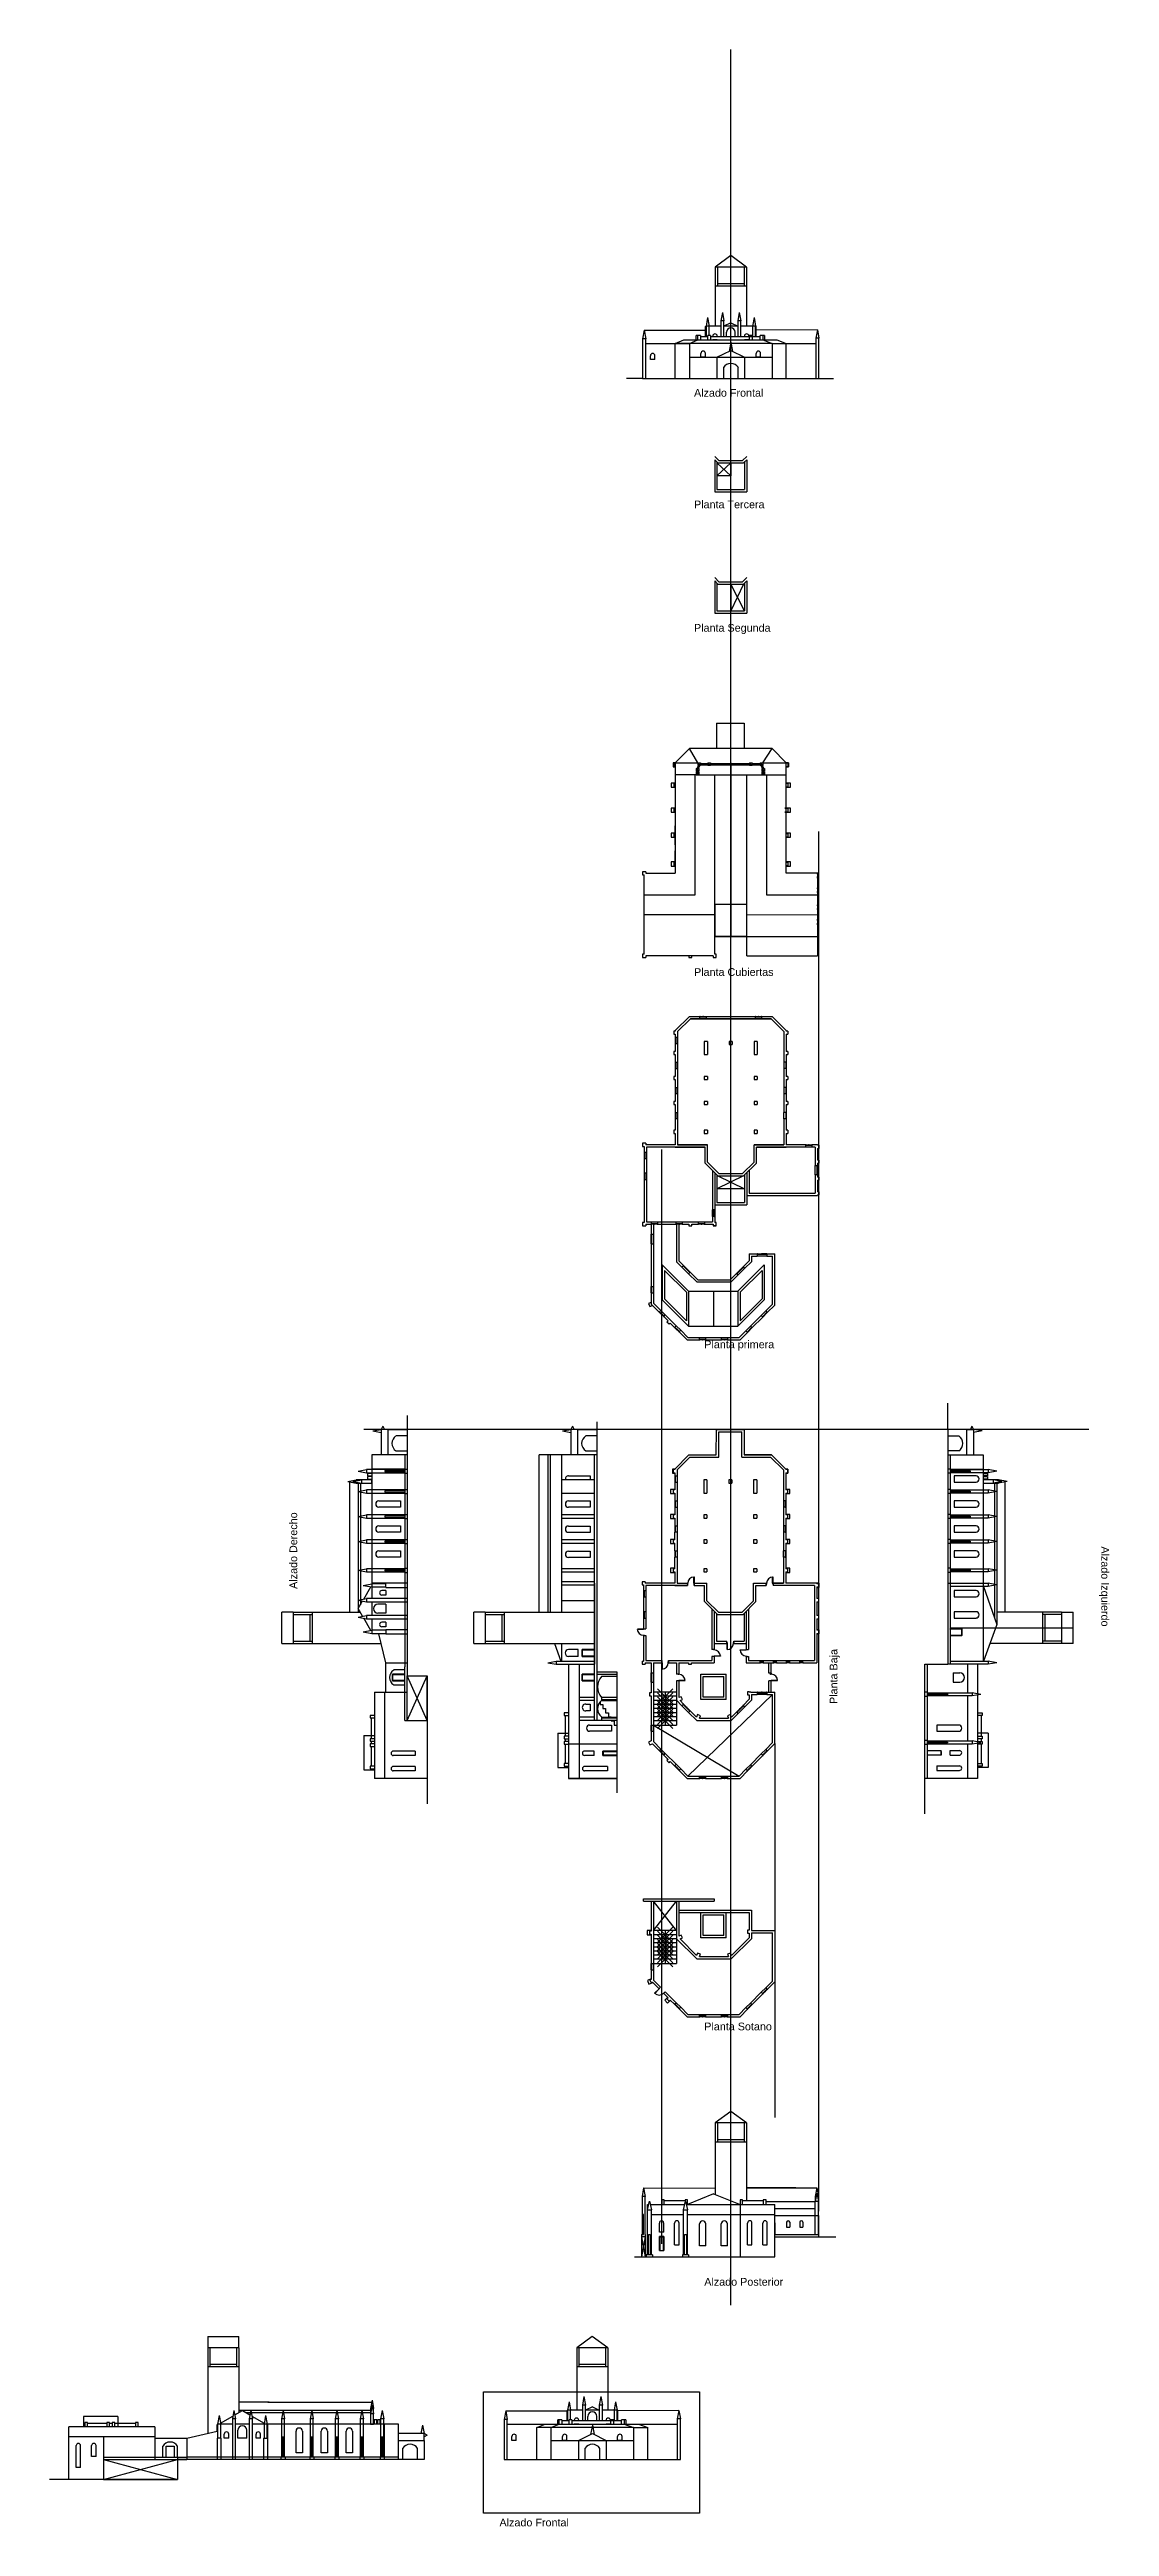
# Model space of a CAD drawing. Header units: millimetres. Extents: x 1971 to 2227, y 2630 to 3098.
# Drawn here: x 2014.3 to 2152.7, y 2774.5 to 3097.9 of the extents above; entities that cross this region are included whole.
import ezdxf

# ---------------------------------------------------------------- set-up
doc = ezdxf.new("R2010")
doc.units = ezdxf.units.MM
doc.header["$PDMODE"] = 3
for name, color, linetype in [('CarpinteriaExterior', 130, 'Continuous'), ('CarpinteriaInterior', 10, 'Continuous'), ('Imagenes', 50, 'Continuous'), ('Montaje', 7, 'Continuous'), ('PrimerPlano', 160, 'Continuous'), ('SegundoPlano', 254, 'Continuous'), ('Texto', 250, 'Continuous')]:
    doc.layers.add(name, color=color, linetype=linetype)
doc.styles.get("Standard").update_dxf_attribs({"font": 'arial.ttf'})
picture_1 = doc.add_image_def('image6.png', size_in_pixel=(1920, 1080))

msp = doc.modelspace()

# ---------------------------------------------------------------- texts
at = {"layer": 'Texto', "char_height": 1.0058, "attachment_point": 1}
for s, width, heights, insert in [('Alzado Frontal', 15.7272, [1.19], (2098.47, 3053.62)), ('Planta Tercera', 15.7272, [1.19], (2098.47, 3039.05)), ('Planta Segunda', 15.7272, [1.19], (2098.47, 3022.93)), ('Planta Cubiertas', 15.7272, [1.19], (2098.47, 2977.98)), ('Planta primera', 15.7272, [1.19], (2099.81, 2929.36)), ('Planta Sotano', 15.7272, [1.19], (2099.81, 2840.28)), ('Alzado Posterior', 15.7272, [1.19], (2099.81, 2806.93)), ('Alzado Frontal', 13.6959, [1.31], (2073.07, 2775.5))]:
    msp.add_mtext_dynamic_manual_height_columns(s, width=width, gutter_width=5.03, heights=heights, dxfattribs=dict(at, insert=insert))
for s, insert, rotation in [('Alzado Derecho', (2045.65, 2896.92), 90), ('Alzado Izquierdo', (2152.66, 2902.47), 270), ('Planta Baja', (2116.19, 2881.89), 90)]:
    msp.add_mtext_dynamic_manual_height_columns(s, width=15.7272, gutter_width=5.03, heights=[1.19], dxfattribs=dict(at, insert=insert, rotation=rotation))

# ---------------------------------------------------------------- linework, layer by layer
at = {"layer": 'CarpinteriaExterior'}
for p, q in [((2102.7, 3060.48), (2102.7, 3061.04)), ((2103.86, 3060.48), (2103.86, 3061.04)), ((2092.78, 3057.46), (2092.78, 3057.97)), ((2093.36, 3057.46), (2092.78, 3057.46)), ((2093.36, 3057.46), (2093.36, 3057.97)), ((2099.38, 3057.76), (2099.38, 3058.27)), ((2099.96, 3057.76), (2099.38, 3057.76)), ((2099.96, 3057.76), (2099.96, 3058.27)), ((2106.59, 3057.76), (2106.59, 3058.27)), ((2107.17, 3057.76), (2106.59, 3057.76)), ((2107.17, 3057.76), (2107.17, 3058.27)), ((2099.25, 2971.69), (2100.07, 2971.69)), ((2099.25, 2971.62), (2100.07, 2971.62)), ((2106.47, 2971.69), (2107.29, 2971.69)), ((2106.47, 2971.62), (2107.29, 2971.62)), ((2096.02, 2968.96), (2096.02, 2968.13)), ((2096.09, 2968.96), (2096.09, 2968.13)), ((2096.02, 2965.69), (2096.02, 2964.86)), ((2096.09, 2965.69), (2096.09, 2964.86)), ((2110.45, 2965.69), (2110.45, 2964.86)), ((2110.52, 2965.69), (2110.52, 2964.86)), ((2096.02, 2962.41), (2096.02, 2961.59)), ((2096.02, 2962.41), (2096.09, 2962.41)), ((2096.09, 2961.59), (2096.02, 2961.59)), ((2096.09, 2962.41), (2096.09, 2961.59)), ((2110.45, 2962.41), (2110.45, 2961.59)), ((2110.52, 2962.41), (2110.52, 2961.59)), ((2096.02, 2959.14), (2096.02, 2958.32)), ((2096.09, 2959.14), (2096.09, 2958.32)), ((2110.45, 2959.14), (2110.45, 2958.32)), ((2110.52, 2959.14), (2110.52, 2958.32)), ((2091.96, 2953.96), (2091.96, 2953.14)), ((2092.03, 2953.96), (2092.03, 2953.14)), ((2113.06, 2954.92), (2113.88, 2954.92)), ((2113.06, 2954.85), (2113.88, 2954.85)), ((2091.96, 2951.2), (2091.96, 2950.38)), ((2092.03, 2951.2), (2092.03, 2950.38)), ((2114.51, 2952.23), (2114.51, 2950.99)), ((2114.58, 2952.23), (2114.58, 2950.99)), ((2093.7, 2944.61), (2092.88, 2944.61)), ((2093.7, 2944.54), (2092.88, 2944.54)), ((2096.98, 2944.61), (2096.15, 2944.61)), ((2096.98, 2944.54), (2096.15, 2944.54)), ((2099.84, 2944.61), (2099.02, 2944.61)), ((2099.84, 2944.54), (2099.02, 2944.54)), ((2101.1, 2945.54), (2101.1, 2946.39)), ((2101.17, 2945.54), (2101.17, 2946.43)), ((2101.17, 2945.54), (2101.17, 2946.43)), ((2092.89, 2942), (2092.89, 2943.23)), ((2092.89, 2943.2), (2092.89, 2942.65)), ((2092.96, 2942), (2092.96, 2943.23)), ((2106.72, 2940.69), (2107.96, 2940.69)), ((2106.72, 2940.62), (2107.96, 2940.62)), ((2107.92, 2940.69), (2107.38, 2940.69)), ((2097.06, 2939.1), (2097.94, 2938.22)), ((2097.11, 2939.14), (2097.98, 2938.27)), ((2097.96, 2938.3), (2097.57, 2938.68)), ((2104, 2938.09), (2104.87, 2938.97)), ((2104.04, 2938.05), (2104.92, 2938.92)), ((2104.84, 2938.94), (2104.46, 2938.56)), ((2092.89, 2935.59), (2092.89, 2936.41)), ((2092.96, 2935.59), (2092.96, 2936.41)), ((2094.51, 2932.48), (2093.93, 2933.07)), ((2094.56, 2932.53), (2093.98, 2933.11)), ((2096.52, 2930.48), (2095.93, 2931.06)), ((2096.56, 2930.53), (2095.98, 2931.11)), ((2105.99, 2931.05), (2105.41, 2930.46)), ((2106.04, 2931), (2105.46, 2930.42)), ((2108, 2933.05), (2107.41, 2932.47)), ((2108.04, 2933), (2107.46, 2932.42)), ((2100.01, 2929.51), (2099.19, 2929.51)), ((2100.01, 2929.44), (2099.19, 2929.44)), ((2102.84, 2929.51), (2102.02, 2929.51)), ((2102.84, 2929.44), (2102.02, 2929.44)), ((2082.08, 2911.69), (2084.92, 2911.69)), ((2084.92, 2911.69), (2084.92, 2911.16)), ((2095.95, 2911.69), (2095.95, 2910.87)), ((2096.02, 2911.69), (2096.02, 2910.87)), ((2135.29, 2911.69), (2132.45, 2911.69)), ((2132.45, 2911.69), (2132.45, 2910.87)), ((2057.32, 2908.42), (2060.16, 2908.42)), ((2060.16, 2908.42), (2060.16, 2907.6)), ((2082.08, 2908.4), (2084.92, 2908.4)), ((2084.92, 2908.4), (2084.92, 2907.58)), ((2095.95, 2908.42), (2095.95, 2907.6)), ((2096.02, 2908.42), (2096.02, 2907.6)), ((2110.38, 2908.42), (2110.38, 2907.6)), ((2110.45, 2908.42), (2110.45, 2907.6)), ((2132.45, 2910.87), (2135.29, 2910.87)), ((2135.29, 2908.42), (2132.45, 2908.42)), ((2132.45, 2908.42), (2132.45, 2907.6)), ((2060.16, 2907.6), (2057.32, 2907.6)), ((2057.32, 2905.15), (2060.16, 2905.15)), ((2060.16, 2905.15), (2060.16, 2904.33)), ((2084.92, 2907.58), (2082.08, 2907.58)), ((2082.08, 2905.13), (2084.92, 2905.13)), ((2084.92, 2905.13), (2084.92, 2904.3)), ((2095.95, 2905.15), (2096.02, 2905.15)), ((2095.95, 2905.15), (2095.95, 2904.33)), ((2096.02, 2905.15), (2096.02, 2904.33)), ((2110.38, 2905.15), (2110.38, 2904.33)), ((2110.45, 2905.15), (2110.45, 2904.33)), ((2132.45, 2907.6), (2135.29, 2907.6)), ((2135.29, 2905.15), (2132.45, 2905.15)), ((2132.45, 2905.15), (2132.45, 2904.33)), ((2060.16, 2904.33), (2057.32, 2904.33)), ((2057.32, 2901.88), (2060.16, 2901.88)), ((2060.16, 2901.88), (2060.16, 2901.05)), ((2084.92, 2904.3), (2082.08, 2904.3)), ((2082.08, 2901.85), (2084.92, 2901.85)), ((2084.92, 2901.85), (2084.92, 2901.03)), ((2096.02, 2904.33), (2095.95, 2904.33)), ((2095.95, 2901.88), (2095.95, 2901.05)), ((2096.02, 2901.88), (2096.02, 2901.05)), ((2110.38, 2901.88), (2110.38, 2901.05)), ((2110.45, 2901.88), (2110.45, 2901.05)), ((2132.45, 2904.33), (2135.29, 2904.33)), ((2135.29, 2901.88), (2132.45, 2901.88)), ((2132.45, 2901.88), (2132.45, 2901.05)), ((2060.16, 2901.05), (2057.32, 2901.05)), ((2084.92, 2901.03), (2082.08, 2901.03)), ((2132.45, 2901.05), (2135.29, 2901.05)), ((2058.22, 2896.7), (2057.71, 2896.7)), ((2058.22, 2896.12), (2057.71, 2896.12)), ((2058.22, 2896.7), (2058.22, 2896.12)), ((2091.89, 2896.7), (2091.89, 2895.88)), ((2091.96, 2896.7), (2091.96, 2895.88)), ((2135.29, 2896.7), (2132.45, 2896.7)), ((2132.45, 2896.7), (2132.45, 2895.88)), ((2132.45, 2895.88), (2135.29, 2895.88)), ((2058.22, 2894.92), (2057.2, 2894.92)), ((2058.22, 2893.76), (2057.2, 2893.76)), ((2058.22, 2892.56), (2057.71, 2892.56)), ((2058.22, 2891.98), (2057.71, 2891.98)), ((2058.22, 2894.92), (2058.22, 2893.76)), ((2058.22, 2892.56), (2058.22, 2891.98)), ((2091.89, 2893.94), (2091.89, 2893.11)), ((2091.96, 2893.94), (2091.96, 2893.11)), ((2135.29, 2893.94), (2132.45, 2893.94)), ((2132.45, 2893.94), (2132.45, 2893.11)), ((2132.45, 2893.11), (2135.29, 2893.11)), ((2083.35, 2888.99), (2082.09, 2888.99)), ((2083.35, 2888.1), (2083.35, 2888.99)), ((2083.35, 2888.1), (2082.09, 2888.1)), ((2092.89, 2884.74), (2092.89, 2885.97)), ((2092.96, 2884.74), (2092.96, 2885.97)), ((2107.53, 2887.35), (2107.12, 2887.35)), ((2107.53, 2887.28), (2107.12, 2887.28)), ((2109.25, 2887.35), (2108.84, 2887.35)), ((2109.25, 2887.28), (2108.84, 2887.28)), ((2110.97, 2887.35), (2110.56, 2887.35)), ((2110.97, 2887.28), (2110.56, 2887.28)), ((2112.69, 2887.35), (2112.28, 2887.35)), ((2112.69, 2887.28), (2112.28, 2887.28)), ((2132.3, 2885.97), (2133.19, 2885.97)), ((2132.3, 2885.97), (2132.3, 2884.74)), ((2106.72, 2883.42), (2107.96, 2883.42)), ((2106.72, 2883.36), (2107.96, 2883.36)), ((2132.3, 2884.74), (2133.19, 2884.74)), ((2084.34, 2881.88), (2084.92, 2881.88)), ((2084.92, 2881.01), (2084.34, 2881.01)), ((2084.84, 2879.14), (2087.69, 2879.14)), ((2084.92, 2881.88), (2084.92, 2881.01)), ((2087.69, 2879.14), (2087.69, 2878.32)), ((2087.69, 2879.14), (2087.69, 2878.32)), ((2092.89, 2878.32), (2092.89, 2879.14)), ((2092.96, 2878.32), (2092.96, 2879.14)), ((2097.06, 2881.83), (2097.94, 2880.96)), ((2097.11, 2881.88), (2097.98, 2881.01)), ((2104, 2880.83), (2104.87, 2881.7)), ((2104.04, 2880.78), (2104.92, 2881.66)), ((2133.01, 2879.14), (2130.17, 2879.14)), ((2130.17, 2879.14), (2130.17, 2878.32)), ((2062.04, 2875.74), (2059.2, 2875.74)), ((2062.04, 2875.74), (2062.04, 2875.16)), ((2085.42, 2875.74), (2084.2, 2875.74)), ((2087.69, 2878.32), (2084.84, 2878.32)), ((2085.42, 2875.16), (2085.42, 2875.74)), ((2086.57, 2875.16), (2086.57, 2875.74)), ((2086.57, 2875.64), (2086.57, 2875.16)), ((2086.61, 2875.7), (2086.61, 2875.19)), ((2094.51, 2875.22), (2093.93, 2875.8)), ((2094.56, 2875.27), (2093.98, 2875.85)), ((2108, 2875.79), (2107.41, 2875.2)), ((2108.04, 2875.74), (2107.46, 2875.16)), ((2130.17, 2878.32), (2133.01, 2878.32)), ((2130.71, 2875.77), (2130.71, 2875.25)), ((2130.75, 2875.22), (2130.75, 2875.8)), ((2130.75, 2875.7), (2130.75, 2875.22)), ((2131.9, 2875.8), (2133.13, 2875.8)), ((2131.9, 2875.22), (2131.9, 2875.8)), ((2062.04, 2875.16), (2059.2, 2875.16)), ((2062.04, 2873.73), (2059.2, 2873.73)), ((2062.04, 2873.15), (2059.2, 2873.15)), ((2062.04, 2873.73), (2062.04, 2873.15)), ((2085.42, 2875.16), (2084.15, 2875.16)), ((2087.16, 2873.73), (2084.19, 2873.73)), ((2087.16, 2873.15), (2084.19, 2873.15)), ((2087.16, 2873.73), (2087.16, 2873.15)), ((2096.52, 2873.22), (2095.93, 2873.8)), ((2096.56, 2873.26), (2095.98, 2873.84)), ((2105.99, 2873.78), (2105.41, 2873.2)), ((2106.04, 2873.73), (2105.46, 2873.15)), ((2130.17, 2873.8), (2130.17, 2873.22)), ((2130.17, 2873.8), (2133.13, 2873.8)), ((2130.17, 2873.22), (2133.13, 2873.22)), ((2131.9, 2875.22), (2133.18, 2875.22)), ((2100.01, 2872.24), (2099.19, 2872.24)), ((2100.01, 2872.18), (2099.19, 2872.18)), ((2102.84, 2872.24), (2102.02, 2872.24)), ((2102.84, 2872.18), (2102.02, 2872.18)), ((2092.89, 2847.19), (2092.89, 2848.01)), ((2092.96, 2847.19), (2092.96, 2848.01)), ((2108, 2844.66), (2107.41, 2844.07)), ((2108.04, 2844.61), (2107.46, 2844.03)), ((2096.52, 2842.09), (2095.93, 2842.67)), ((2096.56, 2842.13), (2095.98, 2842.72)), ((2100.01, 2841.11), (2099.19, 2841.11)), ((2100.01, 2841.05), (2099.19, 2841.05)), ((2102.84, 2841.11), (2102.02, 2841.11)), ((2102.84, 2841.05), (2102.02, 2841.05)), ((2105.99, 2842.65), (2105.41, 2842.07)), ((2106.04, 2842.6), (2105.46, 2842.02)), ((2110.56, 2814.2), (2110.56, 2813.55)), ((2110.97, 2814.2), (2110.97, 2813.55)), ((2112.28, 2814.2), (2112.28, 2813.55)), ((2112.69, 2814.2), (2112.69, 2813.55)), ((2093.95, 2812.9), (2093.95, 2814.11)), ((2094.51, 2812.9), (2093.95, 2812.9)), ((2094.51, 2812.33), (2093.95, 2812.33)), ((2093.99, 2812.29), (2094.48, 2812.29)), ((2094.05, 2812.33), (2094.51, 2812.33)), ((2094.51, 2812.9), (2094.51, 2814.15)), ((2095.93, 2811.27), (2095.93, 2814.11)), ((2095.93, 2811.27), (2096.52, 2811.27)), ((2096.52, 2811.27), (2096.52, 2814.11)), ((2099.19, 2811.15), (2099.19, 2813.99)), ((2100.01, 2811.15), (2099.19, 2811.15)), ((2100.01, 2811.15), (2100.01, 2813.99)), ((2102.02, 2811.15), (2102.02, 2813.99)), ((2102.84, 2811.15), (2102.02, 2811.15)), ((2102.84, 2811.15), (2102.84, 2813.99)), ((2105.46, 2811.27), (2105.46, 2814.11)), ((2105.46, 2811.27), (2106.04, 2811.27)), ((2106.04, 2811.27), (2106.04, 2814.11)), ((2107.46, 2811.27), (2107.46, 2814.11)), ((2107.46, 2811.27), (2108.04, 2811.27)), ((2108.04, 2811.27), (2108.04, 2814.11)), ((2110.56, 2813.55), (2110.97, 2813.55)), ((2112.28, 2813.55), (2112.69, 2813.55)), ((2093.95, 2810.5), (2093.99, 2810.5)), ((2093.95, 2810.5), (2094.51, 2810.5)), ((2084.61, 2788.3), (2084.61, 2788.86)), ((2085.78, 2788.3), (2085.78, 2788.86)), ((2038.92, 2786.02), (2038.92, 2787.04)), ((2040.08, 2786.02), (2038.92, 2786.02)), ((2040.08, 2786.02), (2040.08, 2787.04)), ((2046.51, 2784.08), (2046.51, 2786.92)), ((2047.33, 2786.92), (2047.33, 2784.08)), ((2049.78, 2784.08), (2049.78, 2786.92)), ((2050.61, 2786.92), (2050.61, 2784.08)), ((2053.06, 2784.08), (2053.06, 2786.92)), ((2053.88, 2786.92), (2053.88, 2784.08)), ((2074.69, 2785.72), (2074.69, 2786.23)), ((2075.27, 2785.72), (2074.69, 2785.72)), ((2075.27, 2785.72), (2075.27, 2786.23)), ((2081.3, 2785.72), (2081.3, 2786.23)), ((2081.88, 2785.72), (2081.3, 2785.72)), ((2081.88, 2785.72), (2081.88, 2786.23)), ((2088.5, 2785.72), (2088.5, 2786.23)), ((2089.08, 2785.72), (2088.5, 2785.72)), ((2089.08, 2785.72), (2089.08, 2786.23)), ((2017.8, 2782.2), (2017.8, 2785.04)), ((2018.38, 2782.2), (2017.8, 2782.2)), ((2018.38, 2782.2), (2018.38, 2785.04)), ((2019.8, 2783.62), (2019.8, 2785.04)), ((2020.39, 2783.62), (2019.8, 2783.62)), ((2020.39, 2783.62), (2020.39, 2785.04)), ((2029.56, 2783.53), (2029.56, 2784.98)), ((2029.56, 2784.98), (2030.58, 2784.98)), ((2030.58, 2784.98), (2030.58, 2783.53)), ((2047.33, 2784.08), (2046.51, 2784.08)), ((2050.61, 2784.08), (2049.78, 2784.08)), ((2053.88, 2784.08), (2053.06, 2784.08))]:
    msp.add_line(p, q, dxfattribs=at)
for points in [[(2099.29, 2971.62), (2099.29, 2971.69), (2099.25, 2971.69), (2099.25, 2971.62), (2099.29, 2971.62)], [(2099.66, 2971.62), (2099.66, 2971.69), (2099.62, 2971.69), (2099.62, 2971.62), (2099.66, 2971.62)], [(2099.7, 2971.62), (2099.7, 2971.69), (2099.66, 2971.69), (2099.66, 2971.62), (2099.7, 2971.62)], [(2100.07, 2971.62), (2100.07, 2971.69), (2100.04, 2971.69), (2100.04, 2971.62), (2100.07, 2971.62)], [(2106.5, 2971.62), (2106.5, 2971.69), (2106.47, 2971.69), (2106.47, 2971.62), (2106.5, 2971.62)], [(2106.88, 2971.62), (2106.88, 2971.69), (2106.84, 2971.69), (2106.84, 2971.62), (2106.88, 2971.62)], [(2106.91, 2971.62), (2106.91, 2971.69), (2106.88, 2971.69), (2106.88, 2971.62), (2106.91, 2971.62)], [(2107.29, 2971.62), (2107.29, 2971.69), (2107.25, 2971.69), (2107.25, 2971.62), (2107.29, 2971.62)], [(2096.02, 2968.92), (2096.09, 2968.92), (2096.09, 2968.96), (2096.02, 2968.96), (2096.02, 2968.92)], [(2096.02, 2968.55), (2096.09, 2968.55), (2096.09, 2968.58), (2096.02, 2968.58), (2096.02, 2968.55)], [(2096.02, 2968.51), (2096.09, 2968.51), (2096.09, 2968.55), (2096.02, 2968.55), (2096.02, 2968.51)], [(2096.02, 2968.13), (2096.09, 2968.13), (2096.09, 2968.17), (2096.02, 2968.17), (2096.02, 2968.13)], [(2096.02, 2965.65), (2096.09, 2965.65), (2096.09, 2965.69), (2096.02, 2965.69), (2096.02, 2965.65)], [(2096.02, 2965.27), (2096.09, 2965.27), (2096.09, 2965.31), (2096.02, 2965.31), (2096.02, 2965.27)], [(2096.02, 2965.24), (2096.09, 2965.24), (2096.09, 2965.27), (2096.02, 2965.27), (2096.02, 2965.24)], [(2096.02, 2964.86), (2096.09, 2964.86), (2096.09, 2964.9), (2096.02, 2964.9), (2096.02, 2964.86)], [(2110.45, 2965.65), (2110.52, 2965.65), (2110.52, 2965.69), (2110.45, 2965.69), (2110.45, 2965.65)], [(2110.45, 2965.27), (2110.52, 2965.27), (2110.52, 2965.31), (2110.45, 2965.31), (2110.45, 2965.27)], [(2110.45, 2965.24), (2110.52, 2965.24), (2110.52, 2965.27), (2110.45, 2965.27), (2110.45, 2965.24)], [(2110.45, 2964.86), (2110.52, 2964.86), (2110.52, 2964.9), (2110.45, 2964.9), (2110.45, 2964.86)], [(2096.02, 2962.38), (2096.09, 2962.38), (2096.09, 2962.41), (2096.02, 2962.41), (2096.02, 2962.38)], [(2096.02, 2962), (2096.09, 2962), (2096.09, 2962.04), (2096.02, 2962.04), (2096.02, 2962)], [(2096.02, 2961.97), (2096.09, 2961.97), (2096.09, 2962), (2096.02, 2962), (2096.02, 2961.97)], [(2096.02, 2961.59), (2096.09, 2961.59), (2096.09, 2961.63), (2096.02, 2961.63), (2096.02, 2961.59)], [(2110.45, 2962.38), (2110.52, 2962.38), (2110.52, 2962.41), (2110.45, 2962.41), (2110.45, 2962.38)], [(2110.45, 2962), (2110.52, 2962), (2110.52, 2962.04), (2110.45, 2962.04), (2110.45, 2962)], [(2110.45, 2961.97), (2110.52, 2961.97), (2110.52, 2962), (2110.45, 2962), (2110.45, 2961.97)], [(2110.45, 2961.59), (2110.52, 2961.59), (2110.52, 2961.63), (2110.45, 2961.63), (2110.45, 2961.59)], [(2096.02, 2959.1), (2096.09, 2959.1), (2096.09, 2959.14), (2096.02, 2959.14), (2096.02, 2959.1)], [(2096.02, 2958.73), (2096.09, 2958.73), (2096.09, 2958.77), (2096.02, 2958.77), (2096.02, 2958.73)], [(2096.02, 2958.69), (2096.09, 2958.69), (2096.09, 2958.73), (2096.02, 2958.73), (2096.02, 2958.69)], [(2096.02, 2958.32), (2096.09, 2958.32), (2096.09, 2958.36), (2096.02, 2958.36), (2096.02, 2958.32)], [(2110.45, 2959.1), (2110.52, 2959.1), (2110.52, 2959.14), (2110.45, 2959.14), (2110.45, 2959.1)], [(2110.45, 2958.73), (2110.52, 2958.73), (2110.52, 2958.77), (2110.45, 2958.77), (2110.45, 2958.73)], [(2110.45, 2958.69), (2110.52, 2958.69), (2110.52, 2958.73), (2110.45, 2958.73), (2110.45, 2958.69)], [(2110.45, 2958.32), (2110.52, 2958.32), (2110.52, 2958.36), (2110.45, 2958.36), (2110.45, 2958.32)], [(2091.96, 2953.93), (2092.03, 2953.93), (2092.03, 2953.96), (2091.96, 2953.96), (2091.96, 2953.93)], [(2091.96, 2953.55), (2092.03, 2953.55), (2092.03, 2953.59), (2091.96, 2953.59), (2091.96, 2953.55)], [(2091.96, 2953.52), (2092.03, 2953.52), (2092.03, 2953.55), (2091.96, 2953.55), (2091.96, 2953.52)], [(2113.1, 2954.85), (2113.1, 2954.92), (2113.06, 2954.92), (2113.06, 2954.85), (2113.1, 2954.85)], [(2113.47, 2954.85), (2113.47, 2954.92), (2113.44, 2954.92), (2113.44, 2954.85), (2113.47, 2954.85)], [(2113.51, 2954.85), (2113.51, 2954.92), (2113.47, 2954.92), (2113.47, 2954.85), (2113.51, 2954.85)], [(2113.88, 2954.85), (2113.88, 2954.92), (2113.85, 2954.92), (2113.85, 2954.85), (2113.88, 2954.85)], [(2091.96, 2953.14), (2092.03, 2953.14), (2092.03, 2953.18), (2091.96, 2953.18), (2091.96, 2953.14)], [(2091.96, 2951.16), (2092.03, 2951.16), (2092.03, 2951.2), (2091.96, 2951.2), (2091.96, 2951.16)], [(2091.96, 2950.79), (2092.03, 2950.79), (2092.03, 2950.83), (2091.96, 2950.83), (2091.96, 2950.79)], [(2091.96, 2950.75), (2092.03, 2950.75), (2092.03, 2950.79), (2091.96, 2950.79), (2091.96, 2950.75)], [(2091.96, 2950.38), (2092.03, 2950.38), (2092.03, 2950.42), (2091.96, 2950.42), (2091.96, 2950.38)], [(2114.51, 2952.19), (2114.58, 2952.19), (2114.58, 2952.23), (2114.51, 2952.23), (2114.51, 2952.19)], [(2114.51, 2951.61), (2114.58, 2951.61), (2114.58, 2951.64), (2114.51, 2951.64), (2114.51, 2951.61)], [(2114.51, 2951.57), (2114.58, 2951.57), (2114.58, 2951.61), (2114.51, 2951.61), (2114.51, 2951.57)], [(2114.51, 2950.99), (2114.58, 2950.99), (2114.58, 2951.03), (2114.51, 2951.03), (2114.51, 2950.99)], [(2092.88, 2944.61), (2092.88, 2944.54), (2092.91, 2944.54), (2092.91, 2944.61), (2092.88, 2944.61)], [(2093.25, 2944.61), (2093.25, 2944.54), (2093.29, 2944.54), (2093.29, 2944.61), (2093.25, 2944.61)], [(2093.29, 2944.61), (2093.29, 2944.54), (2093.32, 2944.54), (2093.32, 2944.61), (2093.29, 2944.61)], [(2093.66, 2944.61), (2093.66, 2944.54), (2093.7, 2944.54), (2093.7, 2944.61), (2093.66, 2944.61)], [(2096.15, 2944.61), (2096.15, 2944.54), (2096.19, 2944.54), (2096.19, 2944.61), (2096.15, 2944.61)], [(2096.53, 2944.61), (2096.53, 2944.54), (2096.56, 2944.54), (2096.56, 2944.61), (2096.53, 2944.61)], [(2096.56, 2944.61), (2096.56, 2944.54), (2096.6, 2944.54), (2096.6, 2944.61), (2096.56, 2944.61)], [(2096.94, 2944.61), (2096.94, 2944.54), (2096.98, 2944.54), (2096.98, 2944.61), (2096.94, 2944.61)], [(2099.02, 2944.61), (2099.02, 2944.54), (2099.06, 2944.54), (2099.06, 2944.61), (2099.02, 2944.61)], [(2099.4, 2944.61), (2099.4, 2944.54), (2099.43, 2944.54), (2099.43, 2944.61), (2099.4, 2944.61)], [(2099.43, 2944.61), (2099.43, 2944.54), (2099.47, 2944.54), (2099.47, 2944.61), (2099.43, 2944.61)], [(2099.81, 2944.61), (2099.81, 2944.54), (2099.84, 2944.54), (2099.84, 2944.61), (2099.81, 2944.61)], [(2101.17, 2946.43), (2101.1, 2946.43), (2101.1, 2946.39), (2101.17, 2946.39), (2101.17, 2946.43)], [(2101.17, 2946.02), (2101.1, 2946.02), (2101.1, 2945.98), (2101.17, 2945.98), (2101.17, 2946.02)], [(2101.17, 2945.98), (2101.1, 2945.98), (2101.1, 2945.95), (2101.17, 2945.95), (2101.17, 2945.98)], [(2101.17, 2945.57), (2101.1, 2945.57), (2101.1, 2945.54), (2101.17, 2945.54), (2101.17, 2945.57)], [(2092.96, 2943.23), (2092.89, 2943.23), (2092.89, 2943.2), (2092.96, 2943.2), (2092.96, 2943.23)], [(2092.96, 2942.65), (2092.89, 2942.65), (2092.89, 2942.62), (2092.96, 2942.62), (2092.96, 2942.65)], [(2092.96, 2942.62), (2092.89, 2942.62), (2092.89, 2942.58), (2092.96, 2942.58), (2092.96, 2942.62)], [(2092.96, 2942.04), (2092.89, 2942.04), (2092.89, 2942), (2092.96, 2942), (2092.96, 2942.04)], [(2106.76, 2940.62), (2106.76, 2940.69), (2106.72, 2940.69), (2106.72, 2940.62), (2106.76, 2940.62)], [(2107.34, 2940.62), (2107.34, 2940.69), (2107.3, 2940.69), (2107.3, 2940.62), (2107.34, 2940.62)], [(2107.38, 2940.62), (2107.38, 2940.69), (2107.34, 2940.69), (2107.34, 2940.62), (2107.38, 2940.62)], [(2107.96, 2940.62), (2107.96, 2940.69), (2107.92, 2940.69), (2107.92, 2940.62), (2107.96, 2940.62)], [(2097.09, 2939.07), (2097.14, 2939.12), (2097.11, 2939.14), (2097.06, 2939.1), (2097.09, 2939.07)], [(2097.5, 2938.66), (2097.55, 2938.71), (2097.52, 2938.73), (2097.47, 2938.69), (2097.5, 2938.66)], [(2097.53, 2938.63), (2097.57, 2938.68), (2097.55, 2938.71), (2097.5, 2938.66), (2097.53, 2938.63)], [(2097.94, 2938.22), (2097.98, 2938.27), (2097.96, 2938.3), (2097.91, 2938.25), (2097.94, 2938.22)], [(2104.07, 2938.07), (2104.02, 2938.12), (2104, 2938.09), (2104.04, 2938.05), (2104.07, 2938.07)], [(2104.48, 2938.48), (2104.43, 2938.53), (2104.41, 2938.51), (2104.45, 2938.46), (2104.48, 2938.48)], [(2104.51, 2938.51), (2104.46, 2938.56), (2104.43, 2938.53), (2104.48, 2938.48), (2104.51, 2938.51)], [(2104.92, 2938.92), (2104.87, 2938.97), (2104.84, 2938.94), (2104.89, 2938.89), (2104.92, 2938.92)], [(2092.96, 2936.41), (2092.89, 2936.41), (2092.89, 2936.37), (2092.96, 2936.37), (2092.96, 2936.41)], [(2092.96, 2936.03), (2092.89, 2936.03), (2092.89, 2936), (2092.96, 2936), (2092.96, 2936.03)], [(2092.96, 2936), (2092.89, 2936), (2092.89, 2935.96), (2092.96, 2935.96), (2092.96, 2936)], [(2092.96, 2935.62), (2092.89, 2935.62), (2092.89, 2935.59), (2092.96, 2935.59), (2092.96, 2935.62)], [(2093.98, 2933.11), (2093.93, 2933.07), (2093.96, 2933.04), (2094, 2933.09), (2093.98, 2933.11)], [(2094.24, 2932.85), (2094.2, 2932.8), (2094.22, 2932.78), (2094.27, 2932.82), (2094.24, 2932.85)], [(2094.27, 2932.82), (2094.22, 2932.78), (2094.25, 2932.75), (2094.29, 2932.8), (2094.27, 2932.82)], [(2094.53, 2932.56), (2094.49, 2932.51), (2094.51, 2932.48), (2094.56, 2932.53), (2094.53, 2932.56)], [(2095.98, 2931.11), (2095.93, 2931.06), (2095.96, 2931.04), (2096.01, 2931.08), (2095.98, 2931.11)], [(2096.25, 2930.84), (2096.2, 2930.8), (2096.22, 2930.77), (2096.27, 2930.82), (2096.25, 2930.84)], [(2096.27, 2930.82), (2096.22, 2930.77), (2096.25, 2930.75), (2096.3, 2930.79), (2096.27, 2930.82)], [(2105.68, 2930.73), (2105.72, 2930.68), (2105.75, 2930.71), (2105.7, 2930.76), (2105.68, 2930.73)], [(2105.7, 2930.76), (2105.75, 2930.71), (2105.77, 2930.73), (2105.73, 2930.78), (2105.7, 2930.76)], [(2105.97, 2931.02), (2106.01, 2930.97), (2106.04, 2931), (2105.99, 2931.05), (2105.97, 2931.02)], [(2107.41, 2932.47), (2107.46, 2932.42), (2107.49, 2932.45), (2107.44, 2932.49), (2107.41, 2932.47)], [(2107.68, 2932.73), (2107.73, 2932.69), (2107.75, 2932.71), (2107.71, 2932.76), (2107.68, 2932.73)], [(2107.71, 2932.76), (2107.75, 2932.71), (2107.78, 2932.74), (2107.73, 2932.79), (2107.71, 2932.76)], [(2107.97, 2933.02), (2108.02, 2932.98), (2108.04, 2933), (2108, 2933.05), (2107.97, 2933.02)], [(2096.54, 2930.55), (2096.49, 2930.51), (2096.52, 2930.48), (2096.56, 2930.53), (2096.54, 2930.55)], [(2099.19, 2929.51), (2099.19, 2929.44), (2099.22, 2929.44), (2099.22, 2929.51), (2099.19, 2929.51)], [(2099.56, 2929.51), (2099.56, 2929.44), (2099.6, 2929.44), (2099.6, 2929.51), (2099.56, 2929.51)], [(2099.6, 2929.51), (2099.6, 2929.44), (2099.63, 2929.44), (2099.63, 2929.51), (2099.6, 2929.51)], [(2099.97, 2929.51), (2099.97, 2929.44), (2100.01, 2929.44), (2100.01, 2929.51), (2099.97, 2929.51)], [(2102.02, 2929.51), (2102.02, 2929.44), (2102.06, 2929.44), (2102.06, 2929.51), (2102.02, 2929.51)], [(2102.39, 2929.51), (2102.39, 2929.44), (2102.43, 2929.44), (2102.43, 2929.51), (2102.39, 2929.51)], [(2102.43, 2929.51), (2102.43, 2929.44), (2102.47, 2929.44), (2102.47, 2929.51), (2102.43, 2929.51)], [(2102.81, 2929.51), (2102.81, 2929.44), (2102.84, 2929.44), (2102.84, 2929.51), (2102.81, 2929.51)], [(2105.41, 2930.46), (2105.46, 2930.42), (2105.48, 2930.44), (2105.44, 2930.49), (2105.41, 2930.46)], [(2095.95, 2911.66), (2096.02, 2911.66), (2096.02, 2911.69), (2095.95, 2911.69), (2095.95, 2911.66)], [(2095.95, 2911.28), (2096.02, 2911.28), (2096.02, 2911.32), (2095.95, 2911.32), (2095.95, 2911.28)], [(2095.95, 2911.24), (2096.02, 2911.24), (2096.02, 2911.28), (2095.95, 2911.28), (2095.95, 2911.24)], [(2095.95, 2910.87), (2096.02, 2910.87), (2096.02, 2910.91), (2095.95, 2910.91), (2095.95, 2910.87)], [(2095.95, 2908.38), (2096.02, 2908.38), (2096.02, 2908.42), (2095.95, 2908.42), (2095.95, 2908.38)], [(2095.95, 2908.01), (2096.02, 2908.01), (2096.02, 2908.05), (2095.95, 2908.05), (2095.95, 2908.01)], [(2095.95, 2907.97), (2096.02, 2907.97), (2096.02, 2908.01), (2095.95, 2908.01), (2095.95, 2907.97)], [(2110.38, 2908.38), (2110.45, 2908.38), (2110.45, 2908.42), (2110.38, 2908.42), (2110.38, 2908.38)], [(2110.38, 2908.01), (2110.45, 2908.01), (2110.45, 2908.05), (2110.38, 2908.05), (2110.38, 2908.01)], [(2110.38, 2907.97), (2110.45, 2907.97), (2110.45, 2908.01), (2110.38, 2908.01), (2110.38, 2907.97)], [(2095.95, 2907.6), (2096.02, 2907.6), (2096.02, 2907.63), (2095.95, 2907.63), (2095.95, 2907.6)], [(2095.95, 2905.11), (2096.02, 2905.11), (2096.02, 2905.15), (2095.95, 2905.15), (2095.95, 2905.11)], [(2095.95, 2904.74), (2096.02, 2904.74), (2096.02, 2904.77), (2095.95, 2904.77), (2095.95, 2904.74)], [(2110.38, 2907.6), (2110.45, 2907.6), (2110.45, 2907.63), (2110.38, 2907.63), (2110.38, 2907.6)], [(2110.38, 2905.11), (2110.45, 2905.11), (2110.45, 2905.15), (2110.38, 2905.15), (2110.38, 2905.11)], [(2110.38, 2904.74), (2110.45, 2904.74), (2110.45, 2904.77), (2110.38, 2904.77), (2110.38, 2904.74)], [(2095.95, 2904.7), (2096.02, 2904.7), (2096.02, 2904.74), (2095.95, 2904.74), (2095.95, 2904.7)], [(2095.95, 2904.33), (2096.02, 2904.33), (2096.02, 2904.36), (2095.95, 2904.36), (2095.95, 2904.33)], [(2095.95, 2901.84), (2096.02, 2901.84), (2096.02, 2901.88), (2095.95, 2901.88), (2095.95, 2901.84)], [(2110.38, 2904.7), (2110.45, 2904.7), (2110.45, 2904.74), (2110.38, 2904.74), (2110.38, 2904.7)], [(2110.38, 2904.33), (2110.45, 2904.33), (2110.45, 2904.36), (2110.38, 2904.36), (2110.38, 2904.33)], [(2110.38, 2901.84), (2110.45, 2901.84), (2110.45, 2901.88), (2110.38, 2901.88), (2110.38, 2901.84)], [(2095.95, 2901.47), (2096.02, 2901.47), (2096.02, 2901.5), (2095.95, 2901.5), (2095.95, 2901.47)], [(2095.95, 2901.43), (2096.02, 2901.43), (2096.02, 2901.47), (2095.95, 2901.47), (2095.95, 2901.43)], [(2095.95, 2901.05), (2096.02, 2901.05), (2096.02, 2901.09), (2095.95, 2901.09), (2095.95, 2901.05)], [(2110.38, 2901.47), (2110.45, 2901.47), (2110.45, 2901.5), (2110.38, 2901.5), (2110.38, 2901.47)], [(2110.38, 2901.43), (2110.45, 2901.43), (2110.45, 2901.47), (2110.38, 2901.47), (2110.38, 2901.43)], [(2110.38, 2901.05), (2110.45, 2901.05), (2110.45, 2901.09), (2110.38, 2901.09), (2110.38, 2901.05)], [(2091.89, 2896.66), (2091.96, 2896.66), (2091.96, 2896.7), (2091.89, 2896.7), (2091.89, 2896.66)], [(2091.89, 2896.29), (2091.96, 2896.29), (2091.96, 2896.33), (2091.89, 2896.33), (2091.89, 2896.29)], [(2091.89, 2896.25), (2091.96, 2896.25), (2091.96, 2896.29), (2091.89, 2896.29), (2091.89, 2896.25)], [(2091.89, 2895.88), (2091.96, 2895.88), (2091.96, 2895.91), (2091.89, 2895.91), (2091.89, 2895.88)], [(2091.89, 2893.9), (2091.96, 2893.9), (2091.96, 2893.94), (2091.89, 2893.94), (2091.89, 2893.9)], [(2091.89, 2893.53), (2091.96, 2893.53), (2091.96, 2893.56), (2091.89, 2893.56), (2091.89, 2893.53)], [(2091.89, 2893.49), (2091.96, 2893.49), (2091.96, 2893.53), (2091.89, 2893.53), (2091.89, 2893.49)], [(2091.89, 2893.11), (2091.96, 2893.11), (2091.96, 2893.15), (2091.89, 2893.15), (2091.89, 2893.11)], [(2083.88, 2888.1), (2083.88, 2888.99)], [(2083.91, 2888.96), (2085.47, 2888.96), (2085.47, 2888.99), (2083.88, 2888.99)], [(2083.91, 2888.13), (2083.91, 2888.96)], [(2133.46, 2891.68), (2131.9, 2891.68), (2131.9, 2891.71), (2133.49, 2891.71)], [(2133.49, 2890.82), (2131.9, 2890.82), (2131.9, 2890.85), (2133.46, 2890.85)], [(2133.46, 2890.85), (2133.46, 2891.68)], [(2133.49, 2890.82), (2133.49, 2891.71)], [(2059.11, 2884.91), (2059.11, 2885.8)], [(2059.15, 2885.76), (2060.71, 2885.76), (2060.71, 2885.8), (2059.11, 2885.8)], [(2059.15, 2884.94), (2059.15, 2885.76)], [(2083.88, 2888.1), (2085.47, 2888.1), (2085.47, 2888.13), (2083.91, 2888.13)], [(2083.88, 2884.91), (2083.88, 2885.8)], [(2083.91, 2885.76), (2085.47, 2885.76), (2085.47, 2885.8), (2083.88, 2885.8)], [(2083.91, 2884.94), (2083.91, 2885.76)], [(2092.96, 2885.97), (2092.89, 2885.97), (2092.89, 2885.93), (2092.96, 2885.93), (2092.96, 2885.97)], [(2092.96, 2885.39), (2092.89, 2885.39), (2092.89, 2885.35), (2092.96, 2885.35), (2092.96, 2885.39)], [(2092.96, 2885.35), (2092.89, 2885.35), (2092.89, 2885.32), (2092.96, 2885.32), (2092.96, 2885.35)], [(2107.12, 2887.35), (2107.12, 2887.28), (2107.16, 2887.28), (2107.16, 2887.35), (2107.12, 2887.35)], [(2107.49, 2887.35), (2107.49, 2887.28), (2107.53, 2887.28), (2107.53, 2887.35), (2107.49, 2887.35)], [(2108.84, 2887.35), (2108.84, 2887.28), (2108.88, 2887.28), (2108.88, 2887.35), (2108.84, 2887.35)], [(2109.22, 2887.35), (2109.22, 2887.28), (2109.25, 2887.28), (2109.25, 2887.35), (2109.22, 2887.35)], [(2110.56, 2887.35), (2110.56, 2887.28), (2110.6, 2887.28), (2110.6, 2887.35), (2110.56, 2887.35)], [(2110.94, 2887.35), (2110.94, 2887.28), (2110.97, 2887.28), (2110.97, 2887.35), (2110.94, 2887.35)], [(2112.28, 2887.35), (2112.28, 2887.28), (2112.32, 2887.28), (2112.32, 2887.35), (2112.28, 2887.35)], [(2112.66, 2887.35), (2112.66, 2887.28), (2112.69, 2887.28), (2112.69, 2887.35), (2112.66, 2887.35)], [(2059.11, 2884.91), (2060.71, 2884.91), (2060.71, 2884.94), (2059.15, 2884.94)], [(2083.88, 2884.91), (2085.47, 2884.91), (2085.47, 2884.94), (2083.91, 2884.94)], [(2092.96, 2884.77), (2092.89, 2884.77), (2092.89, 2884.74), (2092.96, 2884.74), (2092.96, 2884.77)], [(2106.76, 2883.36), (2106.76, 2883.42), (2106.72, 2883.42), (2106.72, 2883.36), (2106.76, 2883.36)], [(2107.34, 2883.36), (2107.34, 2883.42), (2107.3, 2883.42), (2107.3, 2883.36), (2107.34, 2883.36)], [(2107.38, 2883.36), (2107.38, 2883.42), (2107.34, 2883.42), (2107.34, 2883.36), (2107.38, 2883.36)], [(2107.96, 2883.36), (2107.96, 2883.42), (2107.92, 2883.42), (2107.92, 2883.36), (2107.96, 2883.36)], [(2092.96, 2879.14), (2092.89, 2879.14), (2092.89, 2879.11), (2092.96, 2879.11), (2092.96, 2879.14)], [(2097.09, 2881.81), (2097.14, 2881.85), (2097.11, 2881.88), (2097.06, 2881.83), (2097.09, 2881.81)], [(2097.5, 2881.39), (2097.55, 2881.44), (2097.52, 2881.47), (2097.47, 2881.42), (2097.5, 2881.39)], [(2097.53, 2881.37), (2097.57, 2881.42), (2097.55, 2881.44), (2097.5, 2881.39), (2097.53, 2881.37)], [(2097.94, 2880.96), (2097.98, 2881.01), (2097.96, 2881.03), (2097.91, 2880.98), (2097.94, 2880.96)], [(2104.07, 2880.81), (2104.02, 2880.86), (2104, 2880.83), (2104.04, 2880.78), (2104.07, 2880.81)], [(2104.48, 2881.22), (2104.43, 2881.27), (2104.41, 2881.24), (2104.45, 2881.19), (2104.48, 2881.22)], [(2104.51, 2881.24), (2104.46, 2881.29), (2104.43, 2881.27), (2104.48, 2881.22), (2104.51, 2881.24)], [(2104.92, 2881.66), (2104.87, 2881.7), (2104.84, 2881.68), (2104.89, 2881.63), (2104.92, 2881.66)], [(2088.4, 2875.74), (2086.57, 2875.74)], [(2086.61, 2875.7), (2088.4, 2875.7)], [(2092.96, 2878.77), (2092.89, 2878.77), (2092.89, 2878.73), (2092.96, 2878.73), (2092.96, 2878.77)], [(2092.96, 2878.73), (2092.89, 2878.73), (2092.89, 2878.7), (2092.96, 2878.7), (2092.96, 2878.73)], [(2092.96, 2878.36), (2092.89, 2878.36), (2092.89, 2878.32), (2092.96, 2878.32), (2092.96, 2878.36)], [(2093.98, 2875.85), (2093.93, 2875.8), (2093.96, 2875.78), (2094, 2875.82), (2093.98, 2875.85)], [(2107.97, 2875.76), (2108.02, 2875.71), (2108.04, 2875.74), (2108, 2875.79), (2107.97, 2875.76)], [(2128.92, 2875.8), (2130.75, 2875.8)], [(2130.71, 2875.77), (2128.92, 2875.77)], [(2086.57, 2875.16), (2088.4, 2875.16)], [(2088.4, 2875.19), (2086.61, 2875.19)], [(2094.24, 2875.58), (2094.2, 2875.54), (2094.22, 2875.51), (2094.27, 2875.56), (2094.24, 2875.58)], [(2094.27, 2875.56), (2094.22, 2875.51), (2094.25, 2875.48), (2094.29, 2875.53), (2094.27, 2875.56)], [(2094.53, 2875.29), (2094.49, 2875.25), (2094.51, 2875.22), (2094.56, 2875.27), (2094.53, 2875.29)], [(2095.98, 2873.84), (2095.93, 2873.8), (2095.96, 2873.77), (2096.01, 2873.82), (2095.98, 2873.84)], [(2096.25, 2873.58), (2096.2, 2873.53), (2096.22, 2873.51), (2096.27, 2873.55), (2096.25, 2873.58)], [(2096.27, 2873.55), (2096.22, 2873.51), (2096.25, 2873.48), (2096.3, 2873.53), (2096.27, 2873.55)], [(2096.54, 2873.29), (2096.49, 2873.24), (2096.52, 2873.22), (2096.56, 2873.26), (2096.54, 2873.29)], [(2105.41, 2873.2), (2105.46, 2873.15), (2105.48, 2873.18), (2105.44, 2873.23), (2105.41, 2873.2)], [(2105.68, 2873.47), (2105.72, 2873.42), (2105.75, 2873.44), (2105.7, 2873.49), (2105.68, 2873.47)], [(2105.7, 2873.49), (2105.75, 2873.44), (2105.77, 2873.47), (2105.73, 2873.52), (2105.7, 2873.49)], [(2105.97, 2873.76), (2106.01, 2873.71), (2106.04, 2873.73), (2105.99, 2873.78), (2105.97, 2873.76)], [(2107.41, 2875.2), (2107.46, 2875.16), (2107.49, 2875.18), (2107.44, 2875.23), (2107.41, 2875.2)], [(2107.68, 2875.47), (2107.73, 2875.42), (2107.75, 2875.45), (2107.71, 2875.49), (2107.68, 2875.47)], [(2107.71, 2875.49), (2107.75, 2875.45), (2107.78, 2875.47), (2107.73, 2875.52), (2107.71, 2875.49)], [(2128.92, 2875.25), (2130.71, 2875.25)], [(2130.75, 2875.22), (2128.92, 2875.22)], [(2099.19, 2872.24), (2099.19, 2872.18), (2099.22, 2872.18), (2099.22, 2872.24), (2099.19, 2872.24)], [(2099.56, 2872.24), (2099.56, 2872.18), (2099.6, 2872.18), (2099.6, 2872.24), (2099.56, 2872.24)], [(2099.6, 2872.24), (2099.6, 2872.18), (2099.63, 2872.18), (2099.63, 2872.24), (2099.6, 2872.24)], [(2099.97, 2872.24), (2099.97, 2872.18), (2100.01, 2872.18), (2100.01, 2872.24), (2099.97, 2872.24)], [(2102.02, 2872.24), (2102.02, 2872.18), (2102.06, 2872.18), (2102.06, 2872.24), (2102.02, 2872.24)], [(2102.39, 2872.24), (2102.39, 2872.18), (2102.43, 2872.18), (2102.43, 2872.24), (2102.39, 2872.24)], [(2102.43, 2872.24), (2102.43, 2872.18), (2102.47, 2872.18), (2102.47, 2872.24), (2102.43, 2872.24)], [(2102.81, 2872.24), (2102.81, 2872.18), (2102.84, 2872.18), (2102.84, 2872.24), (2102.81, 2872.24)], [(2092.96, 2848.01), (2092.89, 2848.01), (2092.89, 2847.98), (2092.96, 2847.98), (2092.96, 2848.01)], [(2092.96, 2847.64), (2092.89, 2847.64), (2092.89, 2847.6), (2092.96, 2847.6), (2092.96, 2847.64)], [(2092.96, 2847.6), (2092.89, 2847.6), (2092.89, 2847.57), (2092.96, 2847.57), (2092.96, 2847.6)], [(2092.96, 2847.23), (2092.89, 2847.23), (2092.89, 2847.19), (2092.96, 2847.19), (2092.96, 2847.23)], [(2107.41, 2844.07), (2107.46, 2844.03), (2107.49, 2844.05), (2107.44, 2844.1), (2107.41, 2844.07)], [(2107.68, 2844.34), (2107.73, 2844.29), (2107.75, 2844.32), (2107.71, 2844.37), (2107.68, 2844.34)], [(2107.71, 2844.37), (2107.75, 2844.32), (2107.78, 2844.34), (2107.73, 2844.39), (2107.71, 2844.37)], [(2107.97, 2844.63), (2108.02, 2844.58), (2108.04, 2844.61), (2108, 2844.66), (2107.97, 2844.63)], [(2095.98, 2842.72), (2095.93, 2842.67), (2095.96, 2842.64), (2096.01, 2842.69), (2095.98, 2842.72)], [(2096.25, 2842.45), (2096.2, 2842.4), (2096.22, 2842.38), (2096.27, 2842.42), (2096.25, 2842.45)], [(2096.27, 2842.42), (2096.22, 2842.38), (2096.25, 2842.35), (2096.3, 2842.4), (2096.27, 2842.42)], [(2096.54, 2842.16), (2096.49, 2842.11), (2096.52, 2842.09), (2096.56, 2842.13), (2096.54, 2842.16)], [(2099.19, 2841.11), (2099.19, 2841.05), (2099.22, 2841.05), (2099.22, 2841.11), (2099.19, 2841.11)], [(2099.56, 2841.11), (2099.56, 2841.05), (2099.6, 2841.05), (2099.6, 2841.11), (2099.56, 2841.11)], [(2099.6, 2841.11), (2099.6, 2841.05), (2099.63, 2841.05), (2099.63, 2841.11), (2099.6, 2841.11)], [(2099.97, 2841.11), (2099.97, 2841.05), (2100.01, 2841.05), (2100.01, 2841.11), (2099.97, 2841.11)], [(2102.02, 2841.11), (2102.02, 2841.05), (2102.06, 2841.05), (2102.06, 2841.11), (2102.02, 2841.11)], [(2102.39, 2841.11), (2102.39, 2841.05), (2102.43, 2841.05), (2102.43, 2841.11), (2102.39, 2841.11)], [(2102.43, 2841.11), (2102.43, 2841.05), (2102.47, 2841.05), (2102.47, 2841.11), (2102.43, 2841.11)], [(2102.81, 2841.11), (2102.81, 2841.05), (2102.84, 2841.05), (2102.84, 2841.11), (2102.81, 2841.11)], [(2105.41, 2842.07), (2105.46, 2842.02), (2105.48, 2842.05), (2105.44, 2842.1), (2105.41, 2842.07)], [(2105.68, 2842.34), (2105.72, 2842.29), (2105.75, 2842.31), (2105.7, 2842.36), (2105.68, 2842.34)], [(2105.7, 2842.36), (2105.75, 2842.31), (2105.77, 2842.34), (2105.73, 2842.39), (2105.7, 2842.36)], [(2105.97, 2842.63), (2106.01, 2842.58), (2106.04, 2842.6), (2105.99, 2842.65), (2105.97, 2842.63)], [(2093.95, 2810.5), (2093.95, 2812.33)], [(2093.99, 2812.29), (2093.99, 2810.5)], [(2094.48, 2810.5), (2094.48, 2812.29)], [(2094.51, 2812.33), (2094.51, 2810.5)]]:
    msp.add_lwpolyline(points, dxfattribs=at)
for points in [[(2091.07, 2891.64), (2091.07, 2891.68), (2091.89, 2891.68), (2091.89, 2891.64)], [(2091.89, 2891.68), (2091.89, 2891.71), (2091.99, 2891.71), (2091.99, 2891.68)], [(2091.89, 2890.82), (2091.89, 2890.85), (2091.99, 2890.85), (2091.99, 2890.82)], [(2101.1, 2888.99), (2101.1, 2888.96), (2101, 2888.96), (2101, 2888.99)], [(2102.79, 2889.81), (2102.76, 2889.81), (2102.76, 2889.91), (2102.79, 2889.91)], [(2102.82, 2888.99), (2102.79, 2888.99), (2102.79, 2889.81), (2102.82, 2889.81)], [(2103.65, 2889.81), (2103.61, 2889.81), (2103.61, 2889.91), (2103.65, 2889.91)], [(2104.48, 2888.92), (2104.48, 2888.96), (2105.3, 2888.96), (2105.3, 2888.92)], [(2105.3, 2888.96), (2105.3, 2888.99), (2105.4, 2888.99), (2105.4, 2888.96)], [(2096.49, 2885.8), (2096.49, 2885.76), (2096.39, 2885.76), (2096.39, 2885.8)], [(2101.1, 2888.13), (2101.1, 2888.1), (2101, 2888.1), (2101, 2888.13)], [(2101.92, 2888.17), (2101.92, 2888.13), (2101.1, 2888.13), (2101.1, 2888.17)], [(2105.3, 2888.1), (2105.3, 2888.13), (2105.4, 2888.13), (2105.4, 2888.1)], [(2108.56, 2885.93), (2108.56, 2885.8), (2108.46, 2885.8), (2108.46, 2885.93)], [(2108.56, 2885.8), (2108.56, 2885.76), (2108.46, 2885.76), (2108.46, 2885.8)], [(2096.49, 2884.94), (2096.49, 2884.91), (2096.39, 2884.91), (2096.39, 2884.94)], [(2097.32, 2884.97), (2097.32, 2884.94), (2096.49, 2884.94), (2096.49, 2884.97)], [(2108.56, 2884.94), (2108.56, 2884.91), (2108.46, 2884.91), (2108.46, 2884.94)], [(2109.38, 2884.97), (2109.38, 2884.94), (2108.56, 2884.94), (2108.56, 2884.97)], [(2093.35, 2844.09), (2093.32, 2844.11), (2093.91, 2844.7), (2093.93, 2844.67)], [(2093.91, 2844.7), (2093.88, 2844.72), (2093.95, 2844.79), (2093.98, 2844.77)], [(2094.51, 2844.09), (2094.49, 2844.11), (2094.56, 2844.18), (2094.58, 2844.16)]]:
    msp.add_lwpolyline(points, close=True, dxfattribs=at)
for centre, radius, start, end in [((2103.28, 3061.04), 0.581, 0, 180), ((2093.07, 3057.97), 0.29, 0, 180), ((2099.67, 3058.27), 0.29, 0, 180), ((2106.88, 3058.27), 0.29, 0, 180), ((2082.08, 2911.28), 0.411, 90, 197.8423), ((2135.29, 2911.28), 0.411, 270, 90), ((2057.32, 2908.01), 0.411, 90, 270), ((2082.08, 2907.99), 0.411, 90, 270), ((2135.29, 2908.01), 0.411, 270, 90), ((2057.32, 2904.74), 0.411, 90, 270), ((2082.08, 2904.72), 0.411, 90, 270), ((2135.29, 2904.74), 0.411, 270, 90), ((2057.32, 2901.47), 0.411, 90, 270), ((2082.08, 2901.44), 0.411, 90, 270), ((2135.29, 2901.47), 0.411, 270, 90), ((2057.71, 2896.41), 0.29, 90, 270), ((2135.29, 2896.29), 0.411, 270, 90), ((2057.2, 2894.34), 0.581, 90, 270), ((2057.71, 2892.27), 0.29, 90, 270), ((2135.29, 2893.53), 0.411, 270, 90), ((2082.09, 2888.55), 0.445, 90, 270), ((2091.89, 2891.68), 0.823, 180, 270), ((2101.1, 2888.13), 0.823, 0, 90), ((2102.79, 2889.81), 0.823, 270, 0), ((2105.3, 2888.96), 0.823, 180, 270), ((2096.49, 2884.94), 0.823, 0, 90), ((2108.56, 2884.94), 0.823, 0, 90), ((2133.15, 2885.35), 0.618, 273.4233, 86.5767), ((2084.31, 2881.44), 0.437, 86.9683, 273.0317), ((2084.84, 2878.73), 0.411, 90, 270), ((2133.01, 2878.73), 0.411, 270, 90), ((2059.2, 2875.45), 0.291, 90, 270), ((2084.19, 2875.45), 0.292, 89.237, 261.2821), ((2133.13, 2875.51), 0.292, 278.7179, 90.763), ((2059.2, 2873.44), 0.291, 90, 270), ((2084.19, 2873.44), 0.291, 90, 270), ((2133.13, 2873.51), 0.291, 270, 90), ((2093.91, 2844.7), 0.823, 225, 315), ((2094.23, 2814.12), 0.28, 6.5533, 183.3286), ((2096.22, 2814.11), 0.291, 0, 180), ((2099.6, 2813.99), 0.411, 0, 180), ((2102.43, 2813.99), 0.411, 0, 180), ((2105.75, 2814.11), 0.291, 0, 180), ((2107.75, 2814.11), 0.291, 0, 180), ((2110.77, 2814.2), 0.206, 0, 180), ((2112.49, 2814.2), 0.206, 0, 180), ((2085.2, 2788.86), 0.581, 0, 180), ((2018.09, 2785.04), 0.291, 0, 180), ((2020.1, 2785.04), 0.291, 0, 180), ((2039.5, 2787.04), 0.581, 0, 180), ((2046.92, 2786.92), 0.411, 0, 180), ((2050.19, 2786.92), 0.411, 0, 180), ((2053.47, 2786.92), 0.411, 0, 180), ((2074.98, 2786.23), 0.29, 0, 180), ((2081.59, 2786.23), 0.29, 0, 180), ((2088.79, 2786.23), 0.29, 0, 180)]:
    msp.add_arc(centre, radius, start, end, dxfattribs=at)
at = {"layer": 'CarpinteriaInterior'}
for points in [[(2098.43, 2898.48), (2098.47, 2898.48), (2098.47, 2897.65), (2098.43, 2897.65)], [(2108.73, 2898.48), (2108.76, 2898.48), (2108.76, 2897.65), (2108.73, 2897.65)], [(2097.61, 2897.65), (2097.64, 2897.65), (2097.64, 2897.55), (2097.61, 2897.55)], [(2098.47, 2897.65), (2098.5, 2897.65), (2098.5, 2897.55), (2098.47, 2897.55)], [(2107.9, 2897.65), (2107.94, 2897.65), (2107.94, 2897.55), (2107.9, 2897.55)], [(2107.9, 2897.65), (2107.94, 2897.65), (2107.94, 2897.55), (2107.9, 2897.55)], [(2108.76, 2897.65), (2108.79, 2897.65), (2108.79, 2897.55), (2108.76, 2897.55)], [(2094.28, 2887.28), (2094.25, 2887.28), (2094.25, 2887.38), (2094.28, 2887.38)], [(2094.28, 2887.28), (2094.25, 2887.28), (2094.25, 2887.38), (2094.28, 2887.38)], [(2094.31, 2886.46), (2094.28, 2886.46), (2094.28, 2887.28), (2094.31, 2887.28)], [(2094.31, 2886.46), (2094.28, 2886.46), (2094.28, 2887.28), (2094.31, 2887.28)], [(2095.14, 2887.28), (2095.1, 2887.28), (2095.1, 2887.38), (2095.14, 2887.38)], [(2095.14, 2887.28), (2095.1, 2887.28), (2095.1, 2887.38), (2095.14, 2887.38)]]:
    msp.add_lwpolyline(points, close=True, dxfattribs=at)
for centre, start, end in [((2098.47, 2897.65), 90, 180), ((2108.76, 2897.65), 90, 180), ((2108.76, 2897.65), 90, 180), ((2094.28, 2887.28), 270, 0), ((2094.28, 2887.28), 270, 0)]:
    msp.add_arc(centre, 0.823, start, end, dxfattribs=at)
at = {"layer": 'Montaje'}
for p, q in [((2103.27, 2803.39), (2103.27, 3097.95)), ((2114.78, 2815.66), (2114.78, 2995.83)), ((2094.25, 2811.41), (2094.25, 2954.29)), ((2150.03, 2917.75), (2055.35, 2917.75)), ((2131.9, 2891.85), (2147.97, 2891.85)), ((2109.02, 2876.72), (2109.02, 2827.87))]:
    msp.add_line(p, q, dxfattribs=at)
at = {"layer": 'PrimerPlano'}
for p, q in [((2091.75, 3054.97), (2089.65, 3054.97)), ((2091.75, 3054.97), (2096.02, 3054.97)), ((2096.02, 3054.97), (2110.52, 3054.97)), ((2110.52, 3054.97), (2114.78, 3054.97)), ((2114.78, 3054.97), (2116.67, 3054.97)), ((2101.72, 3044.26), (2101.17, 3044.81)), ((2101.6, 3043.96), (2101.17, 3044.38)), ((2101.17, 3044.38), (2101.17, 3040.18)), ((2101.47, 3044.08), (2101.47, 3040.49)), ((2101.6, 3043.96), (2104.94, 3043.96)), ((2101.72, 3044.26), (2104.82, 3044.26)), ((2103.27, 3043.96), (2103.27, 3042.28)), ((2104.82, 3044.26), (2105.37, 3044.81)), ((2104.94, 3043.96), (2105.37, 3044.38)), ((2105.07, 3044.08), (2105.07, 3040.49)), ((2105.37, 3044.38), (2105.37, 3040.18)), ((2103.27, 3042.28), (2101.47, 3042.28)), ((2101.17, 3040.18), (2105.37, 3040.18)), ((2101.47, 3040.49), (2105.07, 3040.49)), ((2101.72, 3028.43), (2101.17, 3028.98)), ((2101.6, 3028.13), (2101.17, 3028.56)), ((2101.17, 3028.56), (2101.17, 3024.36)), ((2101.47, 3028.25), (2101.47, 3024.66)), ((2101.6, 3028.13), (2104.94, 3028.13)), ((2101.72, 3028.43), (2104.82, 3028.43)), ((2103.27, 3028.13), (2103.27, 3024.66)), ((2104.82, 3028.43), (2105.37, 3028.98)), ((2104.94, 3028.13), (2105.37, 3028.56)), ((2105.07, 3028.25), (2105.07, 3024.66)), ((2105.37, 3028.56), (2105.37, 3024.36)), ((2101.47, 3024.66), (2105.07, 3024.66)), ((2101.17, 3024.36), (2105.37, 3024.36)), ((2101.4, 3009.98), (2105, 3009.98)), ((2101.4, 3009.98), (2101.4, 3006.66)), ((2105, 3009.98), (2105, 3006.66)), ((2096.02, 3004.81), (2097.87, 3006.66)), ((2108.67, 3006.66), (2097.87, 3006.66)), ((2098.97, 3004.81), (2097.87, 3006.66)), ((2107.45, 3004.81), (2108.67, 3006.66)), ((2110.52, 3004.81), (2108.67, 3006.66)), ((2095.48, 3002.16), (2095.48, 3001.61)), ((2096.02, 3002.16), (2095.48, 3002.16)), ((2095.75, 3004.81), (2095.75, 3004.26)), ((2096.02, 3004.81), (2095.75, 3004.81)), ((2095.75, 3004.26), (2096.02, 3004.26)), ((2095.82, 3004.74), (2095.82, 3004.33)), ((2096.02, 3004.74), (2095.82, 3004.74)), ((2095.82, 3004.33), (2096.02, 3004.33)), ((2095.82, 3002.09), (2095.82, 3001.68)), ((2096.02, 3002.09), (2095.82, 3002.09)), ((2096.02, 3004.81), (2096.02, 2990.37)), ((2096.02, 3004.81), (2098.97, 3004.81)), ((2096.02, 3004.81), (2096.02, 3004.74)), ((2096.02, 3004.33), (2096.02, 3002.09)), ((2098.77, 3003.21), (2096.02, 3003.21)), ((2098.6, 2987.57), (2098.6, 3003.21)), ((2098.77, 3004.07), (2098.77, 3003.72)), ((2098.77, 3004.07), (2098.77, 3003.72)), ((2098.77, 3004.07), (2099.11, 3004.07)), ((2098.77, 3004.07), (2099.11, 3003.72)), ((2098.77, 3004.07), (2098.94, 3004.07)), ((2099.11, 3003.72), (2098.77, 3003.72)), ((2098.77, 3003.72), (2098.94, 3003.72)), ((2098.77, 3003.64), (2098.77, 3003.3)), ((2098.77, 3003.64), (2098.77, 3003.3)), ((2098.77, 3003.64), (2098.77, 3003.3)), ((2098.77, 3003.64), (2099.11, 3003.64)), ((2098.77, 3003.64), (2099.11, 3003.3)), ((2099.11, 3003.3), (2098.77, 3003.3)), ((2098.77, 3003.21), (2107.94, 3003.21)), ((2099.05, 3004.47), (2098.85, 3004.07)), ((2098.85, 3003.64), (2098.85, 3003.72)), ((2098.85, 3003.21), (2098.85, 3003.3)), ((2099.11, 3004.07), (2098.94, 3004.07)), ((2098.97, 3004.81), (2098.97, 3004.47)), ((2098.97, 3004.81), (2099.31, 3004.81)), ((2098.97, 3004.81), (2099.31, 3004.47)), ((2099.31, 3004.47), (2098.97, 3004.47)), ((2099.14, 3004.47), (2098.97, 3004.47)), ((2099.23, 3004.47), (2099.03, 3004.07)), ((2099.03, 3003.64), (2099.03, 3003.72)), ((2099.03, 3003.21), (2099.03, 3003.3)), ((2099.11, 3004.07), (2099.11, 3003.72)), ((2099.11, 3003.64), (2099.11, 3003.3)), ((2099.31, 3004.47), (2099.14, 3004.47)), ((2099.31, 3004.81), (2099.31, 3004.47)), ((2099.31, 3004.72), (2100.27, 3004.72)), ((2099.31, 3004.55), (2100.27, 3004.55)), ((2100.27, 3004.81), (2100.27, 3004.47)), ((2100.27, 3004.81), (2100.61, 3004.81)), ((2100.27, 3004.81), (2100.61, 3004.47)), ((2100.61, 3004.47), (2100.27, 3004.47)), ((2100.61, 3004.81), (2100.61, 3004.47)), ((2100.61, 3004.81), (2100.61, 3004.64)), ((2100.61, 3004.72), (2105.71, 3004.72)), ((2100.61, 3004.64), (2100.61, 3004.47)), ((2100.61, 3004.55), (2105.71, 3004.55)), ((2101.17, 2979.79), (2101.17, 3003.21)), ((2103.27, 3004.81), (2103.27, 2982.11)), ((2105.37, 2979.58), (2105.37, 3003.21)), ((2105.71, 3004.81), (2106.05, 3004.81)), ((2105.71, 3004.81), (2106.05, 3004.47)), ((2105.71, 3004.81), (2105.71, 3004.47)), ((2106.05, 3004.47), (2105.71, 3004.47)), ((2106.05, 3004.81), (2106.05, 3004.47)), ((2106.05, 3004.72), (2107.11, 3004.72)), ((2106.05, 3004.55), (2107.11, 3004.55)), ((2107.11, 3004.81), (2107.11, 3004.47)), ((2107.11, 3004.81), (2107.45, 3004.81)), ((2107.11, 3004.81), (2107.45, 3004.47)), ((2107.45, 3004.47), (2107.11, 3004.47)), ((2107.21, 3004.47), (2107.41, 3004.07)), ((2107.32, 3004.07), (2107.32, 3003.72)), ((2107.32, 3004.07), (2107.32, 3003.72)), ((2107.32, 3004.07), (2107.67, 3004.07)), ((2107.32, 3004.07), (2107.67, 3003.72)), ((2107.67, 3003.72), (2107.32, 3003.72)), ((2107.32, 3003.64), (2107.32, 3003.3)), ((2107.32, 3003.64), (2107.32, 3003.3)), ((2107.32, 3003.64), (2107.32, 3003.3)), ((2107.32, 3003.64), (2107.67, 3003.64)), ((2107.32, 3003.64), (2107.67, 3003.3)), ((2107.32, 3003.64), (2107.49, 3003.64)), ((2107.67, 3003.3), (2107.32, 3003.3)), ((2107.38, 3004.47), (2107.58, 3004.07)), ((2107.41, 3003.64), (2107.41, 3003.72)), ((2107.45, 3004.81), (2110.52, 3004.81)), ((2107.45, 3004.81), (2107.45, 3004.47)), ((2107.45, 3003.3), (2107.45, 3003.21)), ((2107.58, 3003.64), (2107.58, 3003.72)), ((2107.58, 3003.21), (2107.58, 3003.3)), ((2107.67, 3004.07), (2107.67, 3003.72)), ((2107.67, 3003.64), (2107.67, 3003.3)), ((2107.77, 3003.21), (2107.94, 3003.21)), ((2107.94, 3003.21), (2107.94, 2987.57)), ((2107.94, 3003.21), (2110.52, 3003.21)), ((2110.52, 2990.37), (2110.52, 3004.81)), ((2110.79, 3004.81), (2110.52, 3004.81)), ((2110.72, 3004.74), (2110.52, 3004.74)), ((2110.52, 3004.33), (2110.72, 3004.33)), ((2110.52, 3004.26), (2110.79, 3004.26)), ((2111.06, 3002.16), (2110.52, 3002.16)), ((2110.72, 3002.09), (2110.52, 3002.09)), ((2110.72, 3004.74), (2110.72, 3004.33)), ((2110.72, 3002.09), (2110.72, 3001.68)), ((2110.79, 3004.81), (2110.79, 3004.26)), ((2111.06, 3001.61), (2111.06, 3002.16)), ((2095.48, 3001.61), (2096.02, 3001.61)), ((2095.48, 2998.88), (2095.48, 2998.34)), ((2096.02, 2998.88), (2095.48, 2998.88)), ((2095.82, 3001.68), (2096.02, 3001.68)), ((2095.82, 2998.82), (2095.82, 2998.41)), ((2096.02, 2998.82), (2095.82, 2998.82)), ((2096.02, 3001.68), (2096.02, 3000.66)), ((2096.02, 2999.84), (2096.02, 2998.82)), ((2111.06, 2998.88), (2110.31, 2998.88)), ((2110.72, 2998.82), (2110.31, 2998.82)), ((2110.52, 3001.68), (2110.72, 3001.68)), ((2110.52, 3001.61), (2111.06, 3001.61)), ((2110.72, 2998.82), (2110.72, 2998.41)), ((2111.06, 2998.34), (2111.06, 2998.88)), ((2095.48, 2998.34), (2096.02, 2998.34)), ((2095.48, 2995.61), (2095.48, 2995.07)), ((2096.02, 2995.61), (2095.48, 2995.61)), ((2095.82, 2998.41), (2096.02, 2998.41)), ((2095.82, 2995.54), (2095.82, 2995.13)), ((2096.02, 2995.54), (2095.82, 2995.54)), ((2096.02, 2998.41), (2096.02, 2997.6)), ((2096.02, 2997.6), (2096.02, 2997.39)), ((2096.02, 2995.54), (2096.02, 2996.56)), ((2110.31, 2998.41), (2110.72, 2998.41)), ((2110.31, 2998.34), (2111.06, 2998.34)), ((2111.06, 2995.61), (2110.52, 2995.61)), ((2110.72, 2995.54), (2110.52, 2995.54)), ((2110.72, 2995.54), (2110.72, 2995.13)), ((2111.06, 2995.07), (2111.06, 2995.61)), ((2095.48, 2995.07), (2096.02, 2995.07)), ((2095.82, 2995.13), (2096.02, 2995.13)), ((2096.02, 2994.11), (2096.02, 2995.13)), ((2096.02, 2991.8), (2096.02, 2993.29)), ((2110.52, 2995.13), (2110.72, 2995.13)), ((2110.52, 2995.07), (2111.06, 2995.07)), ((2092.16, 2990.58), (2091.75, 2990.58)), ((2091.75, 2990.58), (2091.75, 2990.16)), ((2091.75, 2990.16), (2091.96, 2990.16)), ((2091.96, 2979.79), (2091.96, 2990.16)), ((2091.96, 2984.98), (2091.96, 2990.16)), ((2092.16, 2990.58), (2092.16, 2990.37)), ((2092.16, 2990.37), (2096.02, 2990.37)), ((2095.48, 2991.86), (2095.48, 2991.32)), ((2096.02, 2991.86), (2095.48, 2991.86)), ((2095.48, 2991.32), (2096.02, 2991.32)), ((2095.82, 2991.8), (2095.82, 2991.39)), ((2096.02, 2991.8), (2095.82, 2991.8)), ((2095.82, 2991.39), (2096.02, 2991.39)), ((2111.06, 2991.86), (2110.52, 2991.86)), ((2110.72, 2991.8), (2110.52, 2991.8)), ((2110.52, 2991.39), (2110.72, 2991.39)), ((2110.52, 2991.32), (2111.06, 2991.32)), ((2114.58, 2990.37), (2110.52, 2990.37)), ((2110.72, 2991.8), (2110.72, 2991.39)), ((2111.06, 2991.32), (2111.06, 2991.86)), ((2114.78, 2990.37), (2114.51, 2990.37)), ((2114.72, 2990.3), (2114.51, 2990.3)), ((2114.51, 2989.89), (2114.72, 2989.89)), ((2114.51, 2989.82), (2114.78, 2989.82)), ((2114.58, 2990.37), (2114.58, 2990.3)), ((2114.78, 2990.3), (2114.58, 2990.3)), ((2114.58, 2990.3), (2114.58, 2979.58)), ((2114.58, 2989.89), (2114.78, 2989.89)), ((2114.72, 2990.3), (2114.72, 2989.89)), ((2091.96, 2987.57), (2098.6, 2987.57)), ((2101.17, 2986.31), (2101.17, 2982.11)), ((2105.37, 2986.31), (2101.17, 2986.31)), ((2105.37, 2982.11), (2105.37, 2986.31)), ((2107.94, 2987.57), (2114.58, 2987.57)), ((2114.72, 2988.37), (2114.51, 2988.37)), ((2114.51, 2987.96), (2114.72, 2987.96)), ((2114.72, 2986.16), (2114.51, 2986.16)), ((2114.51, 2985.75), (2114.72, 2985.75)), ((2114.78, 2988.37), (2114.58, 2988.37)), ((2114.58, 2987.96), (2114.78, 2987.96)), ((2114.78, 2986.16), (2114.58, 2986.16)), ((2114.58, 2985.75), (2114.78, 2985.75)), ((2114.72, 2988.37), (2114.72, 2987.96)), ((2114.72, 2986.16), (2114.72, 2985.75)), ((2105.37, 2984.98), (2114.58, 2984.94)), ((2114.78, 2984.29), (2114.51, 2984.29)), ((2114.72, 2984.23), (2114.51, 2984.23)), ((2114.51, 2983.82), (2114.72, 2983.82)), ((2114.51, 2983.75), (2114.78, 2983.75)), ((2114.78, 2984.23), (2114.58, 2984.23)), ((2114.58, 2983.82), (2114.78, 2983.82)), ((2114.72, 2984.23), (2114.72, 2983.82)), ((2091.75, 2979.79), (2091.75, 2979.38)), ((2091.96, 2979.79), (2091.75, 2979.79)), ((2091.75, 2979.38), (2092.16, 2979.38)), ((2100.96, 2979.58), (2092.16, 2979.58)), ((2092.16, 2979.58), (2092.16, 2979.38)), ((2097.79, 2979.58), (2097.79, 2979.38)), ((2097.79, 2979.38), (2098.2, 2979.38)), ((2098.2, 2979.38), (2098.2, 2979.58)), ((2100.96, 2979.58), (2100.96, 2979.38)), ((2100.96, 2979.38), (2101.37, 2979.38)), ((2105.37, 2982.11), (2101.17, 2982.11)), ((2101.17, 2982.11), (2105.37, 2982.11)), ((2101.37, 2979.79), (2101.17, 2979.79)), ((2101.37, 2979.38), (2101.37, 2979.79)), ((2105.37, 2982.11), (2114.58, 2982.11)), ((2105.37, 2979.58), (2114.58, 2979.58)), ((2095.82, 2969.77), (2095.82, 2969.36)), ((2096.02, 2969.77), (2095.82, 2969.77)), ((2096.02, 2969.84), (2097.87, 2971.69)), ((2096.02, 2969.84), (2096.02, 2969.77)), ((2096.32, 2969.71), (2098, 2971.38)), ((2096.32, 2969.71), (2096.32, 2968.96)), ((2097.87, 2971.69), (2108.67, 2971.69)), ((2097.87, 2971.69), (2099.25, 2971.69)), ((2098, 2971.38), (2108.54, 2971.38)), ((2099.25, 2971.38), (2098, 2971.38)), ((2099.25, 2971.38), (2099.25, 2971.69)), ((2100.07, 2971.69), (2106.47, 2971.69)), ((2100.07, 2971.69), (2100.07, 2971.38)), ((2106.47, 2971.38), (2100.07, 2971.38)), ((2106.47, 2971.69), (2106.47, 2971.38)), ((2107.29, 2971.69), (2108.67, 2971.69)), ((2107.29, 2971.69), (2107.29, 2971.38)), ((2108.54, 2971.38), (2107.29, 2971.38)), ((2110.21, 2969.71), (2108.54, 2971.38)), ((2110.52, 2969.84), (2108.67, 2971.69)), ((2110.21, 2969.71), (2110.21, 2965.69)), ((2110.52, 2969.84), (2110.52, 2969.77)), ((2110.72, 2969.77), (2110.52, 2969.77)), ((2110.72, 2969.77), (2110.72, 2969.36)), ((2095.82, 2969.36), (2096.02, 2969.36)), ((2095.82, 2967.12), (2095.82, 2966.7)), ((2096.02, 2967.12), (2095.82, 2967.12)), ((2095.82, 2966.7), (2096.02, 2966.7)), ((2096.02, 2969.36), (2096.02, 2967.12)), ((2096.02, 2968.96), (2096.32, 2968.96)), ((2096.02, 2968.13), (2096.32, 2968.13)), ((2096.02, 2966.7), (2096.02, 2965.69)), ((2096.32, 2968.13), (2096.32, 2965.69)), ((2099.81, 2968.42), (2099.81, 2966.7)), ((2100.22, 2968.42), (2099.81, 2968.42)), ((2099.81, 2966.7), (2100.22, 2966.7)), ((2100.22, 2968.42), (2100.22, 2966.7)), ((2103.06, 2968.42), (2103.06, 2968.01)), ((2103.47, 2968.42), (2103.06, 2968.42)), ((2103.06, 2968.01), (2103.47, 2968.01)), ((2103.47, 2968.42), (2103.47, 2968.01)), ((2106.31, 2968.42), (2106.31, 2966.7)), ((2106.72, 2968.42), (2106.31, 2968.42)), ((2106.31, 2966.7), (2106.72, 2966.7)), ((2106.72, 2968.42), (2106.72, 2966.7)), ((2110.52, 2969.36), (2110.52, 2967.12)), ((2110.52, 2969.36), (2110.72, 2969.36)), ((2110.72, 2967.12), (2110.52, 2967.12)), ((2110.52, 2966.7), (2110.52, 2963.84)), ((2110.52, 2966.7), (2110.72, 2966.7)), ((2110.72, 2967.12), (2110.72, 2966.7)), ((2095.82, 2963.84), (2095.82, 2963.43)), ((2096.02, 2963.84), (2095.82, 2963.84)), ((2095.82, 2963.43), (2096.02, 2963.43)), ((2096.02, 2965.69), (2096.32, 2965.69)), ((2096.02, 2964.86), (2096.02, 2963.84)), ((2096.02, 2964.86), (2096.32, 2964.86)), ((2096.02, 2963.43), (2096.02, 2962.63)), ((2096.32, 2964.86), (2096.32, 2962.63)), ((2099.81, 2963.84), (2099.81, 2963.43)), ((2100.22, 2963.84), (2099.81, 2963.84)), ((2099.81, 2963.43), (2100.22, 2963.43)), ((2100.22, 2963.84), (2100.22, 2963.43)), ((2106.31, 2963.84), (2106.31, 2963.43)), ((2106.72, 2963.84), (2106.31, 2963.84)), ((2106.31, 2963.43), (2106.72, 2963.43)), ((2106.72, 2963.84), (2106.72, 2963.43)), ((2110.52, 2965.69), (2110.21, 2965.69)), ((2110.21, 2964.86), (2110.21, 2962.41)), ((2110.52, 2964.86), (2110.21, 2964.86)), ((2110.72, 2963.84), (2110.52, 2963.84)), ((2110.52, 2963.43), (2110.52, 2960.57)), ((2110.52, 2963.43), (2110.72, 2963.43)), ((2110.72, 2963.84), (2110.72, 2963.43)), ((2095.82, 2960.57), (2095.82, 2960.16)), ((2096.02, 2960.57), (2095.82, 2960.57)), ((2095.82, 2960.16), (2096.02, 2960.16)), ((2096.02, 2962.63), (2096.02, 2962.41)), ((2096.02, 2962.41), (2096.32, 2962.41)), ((2096.02, 2961.59), (2096.02, 2960.57)), ((2096.32, 2961.59), (2096.02, 2961.59)), ((2096.02, 2960.16), (2096.02, 2956.82)), ((2096.32, 2962.63), (2096.32, 2962.63)), ((2096.32, 2962.63), (2096.32, 2962.41)), ((2096.32, 2961.59), (2096.32, 2959.14)), ((2099.81, 2960.57), (2099.81, 2960.16)), ((2100.22, 2960.57), (2099.81, 2960.57)), ((2099.81, 2960.16), (2100.22, 2960.16)), ((2100.22, 2960.57), (2100.22, 2960.16)), ((2106.31, 2960.57), (2106.31, 2960.16)), ((2106.72, 2960.57), (2106.31, 2960.57)), ((2106.31, 2960.16), (2106.72, 2960.16)), ((2106.72, 2960.57), (2106.72, 2960.16)), ((2110.52, 2962.41), (2110.21, 2962.41)), ((2110.21, 2961.59), (2110.21, 2959.14)), ((2110.52, 2961.59), (2110.21, 2961.59)), ((2110.72, 2960.57), (2110.52, 2960.57)), ((2110.52, 2960.16), (2110.52, 2956.82)), ((2110.52, 2960.16), (2110.72, 2960.16)), ((2110.72, 2960.57), (2110.72, 2960.16)), ((2095.82, 2956.82), (2095.82, 2956.41)), ((2096.02, 2956.82), (2095.82, 2956.82)), ((2096.02, 2959.14), (2096.32, 2959.14)), ((2096.32, 2958.32), (2096.02, 2958.32)), ((2096.32, 2958.32), (2096.32, 2954.92)), ((2099.81, 2956.82), (2099.81, 2956.41)), ((2100.22, 2956.82), (2099.81, 2956.82)), ((2100.22, 2956.82), (2100.22, 2956.41)), ((2106.31, 2956.82), (2106.31, 2956.41)), ((2106.72, 2956.82), (2106.31, 2956.82)), ((2106.72, 2956.82), (2106.72, 2956.41)), ((2110.52, 2959.14), (2110.21, 2959.14)), ((2110.21, 2958.32), (2110.21, 2954.92)), ((2110.52, 2958.32), (2110.21, 2958.32)), ((2110.72, 2956.82), (2110.52, 2956.82)), ((2110.72, 2956.82), (2110.72, 2956.41)), ((2091.75, 2955.12), (2091.75, 2954.71)), ((2092.16, 2955.12), (2091.75, 2955.12)), ((2091.75, 2954.71), (2091.96, 2954.71)), ((2091.96, 2954.71), (2091.96, 2953.96)), ((2091.96, 2953.96), (2092.26, 2953.96)), ((2092.16, 2955.12), (2092.16, 2954.92)), ((2096.02, 2954.92), (2092.16, 2954.92)), ((2099.92, 2954.62), (2092.26, 2954.62)), ((2092.26, 2954.62), (2092.26, 2953.96)), ((2095.82, 2956.41), (2096.02, 2956.41)), ((2096.02, 2956.41), (2096.02, 2954.92)), ((2096.02, 2954.62), (2098.57, 2954.62)), ((2100.22, 2954.92), (2096.32, 2954.92)), ((2096.32, 2954.92), (2098.57, 2954.92)), ((2098.57, 2954.92), (2100.22, 2954.92)), ((2098.57, 2954.62), (2099.92, 2954.62)), ((2099.81, 2956.41), (2100.22, 2956.41)), ((2099.92, 2952.52), (2099.92, 2954.62)), ((2099.92, 2952.52), (2099.92, 2954.62)), ((2100.22, 2952.65), (2100.22, 2954.92)), ((2100.22, 2952.65), (2100.22, 2954.92)), ((2106.31, 2956.41), (2106.72, 2956.41)), ((2106.31, 2952.65), (2106.31, 2954.92)), ((2106.31, 2954.92), (2108.86, 2954.92)), ((2106.31, 2952.65), (2106.31, 2954.92)), ((2110.21, 2954.92), (2106.31, 2954.92)), ((2113.06, 2954.62), (2106.62, 2954.62)), ((2106.62, 2952.52), (2106.62, 2954.62)), ((2106.62, 2954.62), (2108.86, 2954.62)), ((2106.62, 2952.52), (2106.62, 2954.62)), ((2108.86, 2954.92), (2110.21, 2954.92)), ((2108.86, 2954.62), (2110.52, 2954.62)), ((2110.52, 2956.41), (2110.52, 2954.92)), ((2110.52, 2956.41), (2110.72, 2956.41)), ((2113.06, 2954.92), (2110.52, 2954.92)), ((2113.06, 2954.62), (2113.06, 2954.92)), ((2114.58, 2954.92), (2113.88, 2954.92)), ((2113.88, 2954.62), (2113.88, 2954.92)), ((2114.28, 2954.62), (2113.88, 2954.62)), ((2114.28, 2954.62), (2114.28, 2952.23)), ((2114.58, 2954.92), (2114.58, 2954.85)), ((2114.78, 2954.85), (2114.58, 2954.85)), ((2114.58, 2954.44), (2114.58, 2952.92)), ((2114.58, 2954.44), (2114.78, 2954.44)), ((2114.78, 2954.85), (2114.78, 2954.44)), ((2091.96, 2953.14), (2091.96, 2951.2)), ((2091.96, 2953.14), (2092.26, 2953.14)), ((2092.26, 2951.2), (2091.96, 2951.2)), ((2091.96, 2950.38), (2091.96, 2944.75)), ((2091.96, 2950.38), (2092.26, 2950.38)), ((2092.26, 2953.14), (2092.26, 2951.2)), ((2092.26, 2950.38), (2092.26, 2944.85)), ((2101.6, 2950.85), (2099.92, 2952.52)), ((2101.6, 2950.85), (2099.92, 2952.52)), ((2101.72, 2951.15), (2100.22, 2952.65)), ((2101.72, 2951.15), (2100.22, 2952.65)), ((2100.87, 2951.58), (2100.87, 2944.85)), ((2101.17, 2951.27), (2101.17, 2944.75)), ((2101.47, 2950.97), (2101.47, 2947.38)), ((2101.6, 2950.85), (2104.94, 2950.85)), ((2101.6, 2950.85), (2104.94, 2950.85)), ((2101.72, 2951.15), (2104.82, 2951.15)), ((2101.72, 2951.15), (2104.82, 2951.15)), ((2104.82, 2951.15), (2106.31, 2952.65)), ((2104.82, 2951.15), (2106.31, 2952.65)), ((2104.94, 2950.85), (2106.62, 2952.52)), ((2104.94, 2950.85), (2106.62, 2952.52)), ((2105.07, 2950.97), (2105.07, 2947.38)), ((2105.37, 2951.27), (2105.37, 2947.07)), ((2105.67, 2951.58), (2105.67, 2948.6)), ((2114.28, 2952.23), (2114.58, 2952.23)), ((2114.28, 2950.99), (2114.28, 2948.6)), ((2114.58, 2950.99), (2114.28, 2950.99)), ((2114.78, 2952.92), (2114.58, 2952.92)), ((2114.58, 2952.51), (2114.58, 2952.23)), ((2114.58, 2952.51), (2114.78, 2952.51)), ((2114.58, 2950.99), (2114.58, 2950.71)), ((2114.78, 2950.71), (2114.58, 2950.71)), ((2114.58, 2950.3), (2114.58, 2948.78)), ((2114.58, 2950.3), (2114.78, 2950.3)), ((2114.78, 2952.92), (2114.78, 2952.51)), ((2114.78, 2950.71), (2114.78, 2950.3)), ((2101.17, 2947.07), (2105.37, 2947.07)), ((2105.07, 2949.17), (2101.47, 2949.17)), ((2101.47, 2949.17), (2101.47, 2949.17)), ((2101.47, 2947.38), (2105.07, 2947.38)), ((2105.37, 2948.3), (2114.58, 2948.3)), ((2105.67, 2948.6), (2114.28, 2948.6)), ((2114.78, 2948.78), (2114.58, 2948.78)), ((2114.58, 2948.37), (2114.58, 2948.3)), ((2114.58, 2948.37), (2114.78, 2948.37)), ((2114.78, 2948.78), (2114.78, 2948.37)), ((2091.75, 2944.75), (2091.75, 2944.34)), ((2091.96, 2944.75), (2091.75, 2944.75)), ((2091.75, 2944.34), (2092.16, 2944.34)), ((2092.16, 2944.54), (2092.88, 2944.54)), ((2092.16, 2944.54), (2092.16, 2944.34)), ((2092.26, 2944.85), (2092.88, 2944.85)), ((2092.88, 2944.85), (2092.88, 2944.61)), ((2092.89, 2944.54), (2092.89, 2943.23)), ((2093.19, 2944.54), (2093.19, 2943.23)), ((2093.7, 2944.85), (2096.15, 2944.85)), ((2093.7, 2944.85), (2093.7, 2944.61)), ((2093.7, 2944.54), (2096.15, 2944.54)), ((2096.15, 2944.61), (2096.15, 2944.85)), ((2096.19, 2944.54), (2096.19, 2939.64)), ((2096.49, 2944.54), (2096.49, 2939.76)), ((2096.98, 2944.85), (2099.02, 2944.85)), ((2096.98, 2944.61), (2096.98, 2944.85)), ((2096.98, 2944.54), (2097.79, 2944.54)), ((2097.79, 2944.54), (2097.79, 2944.34)), ((2097.79, 2944.34), (2098.2, 2944.34)), ((2098.2, 2944.54), (2099.02, 2944.54)), ((2098.2, 2944.34), (2098.2, 2944.54)), ((2099.02, 2944.85), (2099.02, 2944.61)), ((2099.84, 2944.85), (2100.87, 2944.85)), ((2099.84, 2944.85), (2099.84, 2944.61)), ((2099.84, 2944.54), (2100.96, 2944.54)), ((2101.1, 2946.43), (2100.87, 2946.43)), ((2101.1, 2945.54), (2100.87, 2945.54)), ((2100.96, 2944.54), (2100.96, 2944.34)), ((2101.37, 2944.34), (2100.96, 2944.34)), ((2100.96, 2944.34), (2101.37, 2944.34)), ((2101.37, 2944.75), (2101.17, 2944.75)), ((2101.37, 2944.34), (2101.37, 2944.75)), ((2092.89, 2943.23), (2093.19, 2943.23)), ((2092.89, 2942), (2092.89, 2936.41)), ((2092.89, 2942), (2093.19, 2942)), ((2093.19, 2942), (2093.19, 2936.41)), ((2105.66, 2940.69), (2105.66, 2939.76)), ((2105.66, 2940.69), (2106.72, 2940.69)), ((2105.96, 2940.39), (2105.96, 2939.64)), ((2105.96, 2940.39), (2106.72, 2940.39)), ((2106.72, 2940.62), (2106.72, 2940.39)), ((2107.96, 2940.69), (2109.02, 2940.69)), ((2107.96, 2940.62), (2107.96, 2940.39)), ((2107.96, 2940.39), (2108.72, 2940.39)), ((2108.72, 2934.1), (2108.72, 2940.39)), ((2109.02, 2933.98), (2109.02, 2940.69)), ((2097.77, 2935.81), (2094.33, 2939.25)), ((2094.33, 2939.25), (2094.33, 2934.65)), ((2097.47, 2935.69), (2094.63, 2938.52)), ((2094.63, 2938.52), (2094.63, 2934.78)), ((2096.19, 2939.64), (2096.9, 2938.93)), ((2097.11, 2939.14), (2096.49, 2939.76)), ((2097.11, 2939.14), (2096.9, 2938.93)), ((2097.98, 2938.27), (2097.77, 2938.06)), ((2097.77, 2938.06), (2098.83, 2937)), ((2098.95, 2937.3), (2097.98, 2938.27)), ((2098.95, 2937.3), (2103.2, 2937.3)), ((2103.2, 2937.3), (2104, 2938.09)), ((2104.21, 2937.88), (2103.33, 2937)), ((2104, 2938.09), (2104.21, 2937.88)), ((2104.21, 2935.81), (2107.65, 2939.25)), ((2104.51, 2935.69), (2107.35, 2938.52)), ((2104.87, 2938.97), (2105.66, 2939.76)), ((2104.87, 2938.97), (2105.08, 2938.75)), ((2105.96, 2939.64), (2105.08, 2938.75)), ((2107.35, 2938.52), (2107.35, 2934.78)), ((2107.65, 2939.25), (2107.65, 2934.65)), ((2092.89, 2934.33), (2092.54, 2934.18)), ((2092.54, 2934.18), (2092.69, 2933.8)), ((2092.69, 2933.8), (2093.05, 2933.95)), ((2092.89, 2936.41), (2093.19, 2936.41)), ((2092.89, 2935.59), (2092.89, 2934.11)), ((2092.89, 2935.59), (2093.19, 2935.59)), ((2093.93, 2933.07), (2092.89, 2934.11)), ((2093.19, 2935.59), (2093.19, 2934.23)), ((2093.19, 2934.23), (2094.14, 2933.28)), ((2097.77, 2931.21), (2094.33, 2934.65)), ((2097.47, 2931.94), (2094.63, 2934.78)), ((2097.47, 2935.69), (2097.47, 2931.94)), ((2097.77, 2935.81), (2097.77, 2931.21)), ((2097.77, 2935.81), (2104.21, 2935.81)), ((2098.83, 2937), (2103.33, 2937)), ((2101.01, 2935.81), (2101.01, 2931.21)), ((2104.21, 2935.81), (2104.21, 2931.21)), ((2107.65, 2934.65), (2104.21, 2931.21)), ((2104.51, 2935.69), (2104.51, 2931.94)), ((2104.51, 2931.94), (2107.35, 2934.78)), ((2107.65, 2935.08), (2107.67, 2935.1)), ((2107.83, 2933.22), (2108.72, 2934.1)), ((2109.02, 2933.98), (2108.04, 2933)), ((2093.98, 2933.11), (2094.14, 2933.28)), ((2095.08, 2931.92), (2094.51, 2932.48)), ((2094.56, 2932.53), (2094.72, 2932.7)), ((2094.72, 2932.7), (2096.15, 2931.28)), ((2095.08, 2931.92), (2094.93, 2931.77)), ((2095.22, 2931.48), (2094.93, 2931.77)), ((2095.22, 2931.48), (2095.37, 2931.63)), ((2095.93, 2931.06), (2095.37, 2931.63)), ((2095.98, 2931.11), (2096.15, 2931.28)), ((2096.56, 2930.53), (2096.73, 2930.69)), ((2096.73, 2930.69), (2097.68, 2929.74)), ((2097.77, 2931.21), (2104.21, 2931.21)), ((2104.36, 2929.74), (2105.24, 2930.63)), ((2105.24, 2930.63), (2105.41, 2930.46)), ((2105.83, 2931.21), (2107.25, 2932.63)), ((2105.83, 2931.21), (2105.99, 2931.05)), ((2107.46, 2932.42), (2106.04, 2931)), ((2107.25, 2932.63), (2107.41, 2932.47)), ((2107.83, 2933.22), (2108, 2933.05)), ((2097.56, 2929.44), (2096.52, 2930.48)), ((2097.56, 2929.44), (2099.19, 2929.44)), ((2097.68, 2929.74), (2099.19, 2929.74)), ((2099.19, 2929.51), (2099.19, 2929.74)), ((2100.01, 2929.74), (2102.02, 2929.74)), ((2100.01, 2929.51), (2100.01, 2929.74)), ((2100.01, 2929.44), (2102.02, 2929.44)), ((2102.02, 2929.74), (2102.02, 2929.51)), ((2102.84, 2929.74), (2104.36, 2929.74)), ((2102.84, 2929.74), (2102.84, 2929.51)), ((2102.84, 2929.44), (2104.48, 2929.44)), ((2105.46, 2930.42), (2104.48, 2929.44)), ((2131.6, 2917.75), (2131.6, 2921.19)), ((2061.01, 2919.55), (2061.01, 2885.56)), ((2085.77, 2918.72), (2085.77, 2886.1)), ((2101.38, 2914.42), (2101.4, 2917.75)), ((2101.4, 2917.75), (2105, 2917.75)), ((2105, 2917.75), (2105, 2914.42)), ((2131.6, 2917.75), (2131.6, 2914.4)), ((2101.69, 2914.12), (2101.69, 2917.44)), ((2101.69, 2917.44), (2104.72, 2917.44)), ((2104.72, 2914.12), (2104.72, 2917.44)), ((2095.68, 2912.57), (2095.68, 2912.03)), ((2095.95, 2912.57), (2095.68, 2912.57)), ((2095.68, 2912.03), (2095.95, 2912.03)), ((2095.75, 2912.5), (2095.75, 2912.09)), ((2095.95, 2912.5), (2095.75, 2912.5)), ((2095.75, 2912.09), (2095.95, 2912.09)), ((2095.95, 2912.57), (2097.8, 2914.42)), ((2095.95, 2912.57), (2095.95, 2912.5)), ((2095.95, 2912.09), (2095.95, 2909.85)), ((2095.95, 2911.69), (2096.26, 2911.69)), ((2096.26, 2912.45), (2097.93, 2914.12)), ((2096.26, 2912.45), (2096.26, 2911.69)), ((2097.8, 2914.42), (2101.38, 2914.42)), ((2097.8, 2914.42), (2101.38, 2914.42)), ((2097.93, 2914.12), (2101.69, 2914.12)), ((2104.72, 2914.12), (2108.47, 2914.12)), ((2108.6, 2914.42), (2105, 2914.42)), ((2105.02, 2914.42), (2108.6, 2914.42)), ((2110.15, 2912.45), (2108.47, 2914.12)), ((2110.45, 2912.57), (2108.6, 2914.42)), ((2110.15, 2912.45), (2110.15, 2908.42)), ((2110.45, 2912.57), (2110.45, 2912.5)), ((2110.72, 2912.57), (2110.45, 2912.57)), ((2110.66, 2912.5), (2110.45, 2912.5)), ((2110.45, 2912.09), (2110.45, 2909.85)), ((2110.45, 2912.09), (2110.66, 2912.09)), ((2110.45, 2912.03), (2110.72, 2912.03)), ((2110.66, 2912.5), (2110.66, 2912.09)), ((2110.72, 2912.57), (2110.72, 2912.03)), ((2131.6, 2914.4), (2131.6, 2887.07)), ((2095.41, 2909.92), (2095.41, 2909.37)), ((2095.95, 2909.92), (2095.41, 2909.92)), ((2095.41, 2909.37), (2095.95, 2909.37)), ((2095.75, 2909.85), (2095.75, 2909.44)), ((2095.95, 2909.85), (2095.75, 2909.85)), ((2095.75, 2909.44), (2095.95, 2909.44)), ((2095.95, 2910.87), (2096.26, 2910.87)), ((2095.95, 2909.44), (2095.95, 2908.42)), ((2095.95, 2908.42), (2096.26, 2908.42)), ((2096.26, 2910.87), (2096.26, 2908.42)), ((2099.75, 2911.16), (2099.75, 2909.44)), ((2100.16, 2911.16), (2099.75, 2911.16)), ((2099.75, 2909.44), (2100.16, 2909.44)), ((2100.16, 2911.16), (2100.16, 2909.44)), ((2103, 2911.16), (2103, 2910.74)), ((2103.41, 2911.16), (2103, 2911.16)), ((2103, 2910.74), (2103.41, 2910.74)), ((2103.41, 2911.16), (2103.41, 2910.74)), ((2106.25, 2911.16), (2106.25, 2909.44)), ((2106.66, 2911.16), (2106.25, 2911.16)), ((2106.25, 2909.44), (2106.66, 2909.44)), ((2106.66, 2911.16), (2106.66, 2909.44)), ((2110.45, 2908.42), (2110.15, 2908.42)), ((2110.99, 2909.92), (2110.45, 2909.92)), ((2110.66, 2909.85), (2110.45, 2909.85)), ((2110.45, 2909.44), (2110.45, 2906.58)), ((2110.45, 2909.44), (2110.66, 2909.44)), ((2110.45, 2909.37), (2110.99, 2909.37)), ((2110.66, 2909.85), (2110.66, 2909.44)), ((2110.99, 2909.37), (2110.99, 2909.92)), ((2095.41, 2906.65), (2095.41, 2906.1)), ((2095.95, 2906.65), (2095.41, 2906.65)), ((2095.41, 2906.1), (2095.95, 2906.1)), ((2095.75, 2906.58), (2095.75, 2906.17)), ((2095.95, 2906.58), (2095.75, 2906.58)), ((2095.75, 2906.17), (2095.95, 2906.17)), ((2095.95, 2907.6), (2095.95, 2906.58)), ((2095.95, 2907.6), (2096.26, 2907.6)), ((2095.95, 2906.17), (2095.95, 2905.36)), ((2095.95, 2905.36), (2095.95, 2905.15)), ((2095.95, 2905.15), (2096.26, 2905.15)), ((2096.26, 2907.6), (2096.26, 2905.15)), ((2096.26, 2905.36), (2096.26, 2905.36)), ((2099.75, 2906.58), (2099.75, 2906.17)), ((2100.16, 2906.58), (2099.75, 2906.58)), ((2099.75, 2906.17), (2100.16, 2906.17)), ((2100.16, 2906.58), (2100.16, 2906.17)), ((2106.25, 2906.58), (2106.25, 2906.17)), ((2106.66, 2906.58), (2106.25, 2906.58)), ((2106.25, 2906.17), (2106.66, 2906.17)), ((2106.66, 2906.58), (2106.66, 2906.17)), ((2110.15, 2907.6), (2110.15, 2905.15)), ((2110.45, 2907.6), (2110.15, 2907.6)), ((2110.45, 2905.15), (2110.15, 2905.15)), ((2110.99, 2906.65), (2110.45, 2906.65)), ((2110.66, 2906.58), (2110.45, 2906.58)), ((2110.45, 2906.17), (2110.66, 2906.17)), ((2110.45, 2906.17), (2110.45, 2903.31)), ((2110.45, 2906.1), (2110.99, 2906.1)), ((2110.66, 2906.58), (2110.66, 2906.17)), ((2110.99, 2906.1), (2110.99, 2906.65)), ((2095.41, 2903.37), (2095.41, 2902.83)), ((2095.95, 2903.37), (2095.41, 2903.37)), ((2095.41, 2902.83), (2095.95, 2902.83)), ((2095.75, 2903.31), (2095.75, 2902.9)), ((2095.95, 2903.31), (2095.75, 2903.31)), ((2095.75, 2902.9), (2095.95, 2902.9)), ((2096.26, 2904.33), (2095.95, 2904.33)), ((2095.95, 2903.31), (2095.95, 2904.33)), ((2095.95, 2901.88), (2095.95, 2902.9)), ((2095.95, 2901.88), (2096.26, 2901.88)), ((2096.26, 2904.33), (2096.26, 2901.88)), ((2099.75, 2903.31), (2099.75, 2902.9)), ((2100.16, 2903.31), (2099.75, 2903.31)), ((2099.75, 2902.9), (2100.16, 2902.9)), ((2100.16, 2903.31), (2100.16, 2902.9)), ((2106.25, 2903.31), (2106.25, 2902.9)), ((2106.66, 2903.31), (2106.25, 2903.31)), ((2106.25, 2902.9), (2106.66, 2902.9)), ((2106.66, 2903.31), (2106.66, 2902.9)), ((2110.15, 2904.33), (2110.15, 2901.88)), ((2110.45, 2904.33), (2110.15, 2904.33)), ((2110.45, 2901.88), (2110.15, 2901.88)), ((2110.99, 2903.37), (2110.45, 2903.37)), ((2110.66, 2903.31), (2110.45, 2903.31)), ((2110.45, 2902.9), (2110.45, 2899.56)), ((2110.45, 2902.9), (2110.66, 2902.9)), ((2110.45, 2902.83), (2110.99, 2902.83)), ((2110.66, 2903.31), (2110.66, 2902.9)), ((2110.99, 2902.83), (2110.99, 2903.37)), ((2095.41, 2899.63), (2095.41, 2899.08)), ((2095.95, 2899.63), (2095.41, 2899.63)), ((2095.41, 2899.08), (2095.95, 2899.08)), ((2095.75, 2899.56), (2095.75, 2899.15)), ((2095.95, 2899.56), (2095.75, 2899.56)), ((2095.75, 2899.15), (2095.95, 2899.15)), ((2096.26, 2901.05), (2095.95, 2901.05)), ((2095.95, 2899.56), (2095.95, 2901.05)), ((2095.95, 2899.15), (2095.95, 2897.65)), ((2096.26, 2901.05), (2096.26, 2897.65)), ((2099.75, 2899.56), (2099.75, 2899.15)), ((2100.16, 2899.56), (2099.75, 2899.56)), ((2099.75, 2899.15), (2100.16, 2899.15)), ((2100.16, 2899.56), (2100.16, 2899.15)), ((2106.25, 2899.56), (2106.25, 2899.15)), ((2106.66, 2899.56), (2106.25, 2899.56)), ((2106.25, 2899.15), (2106.66, 2899.15)), ((2106.66, 2899.56), (2106.66, 2899.15)), ((2110.15, 2901.05), (2110.15, 2897.65)), ((2110.45, 2901.05), (2110.15, 2901.05)), ((2110.99, 2899.63), (2110.45, 2899.63)), ((2110.66, 2899.56), (2110.45, 2899.56)), ((2110.45, 2899.15), (2110.45, 2897.65)), ((2110.45, 2899.15), (2110.66, 2899.15)), ((2110.45, 2899.08), (2110.99, 2899.08)), ((2110.66, 2899.56), (2110.66, 2899.15)), ((2110.99, 2899.08), (2110.99, 2899.63)), ((2091.69, 2897.86), (2091.69, 2897.45)), ((2092.1, 2897.86), (2091.69, 2897.86)), ((2091.69, 2897.45), (2091.89, 2897.45)), ((2091.89, 2897.45), (2091.89, 2896.7)), ((2091.89, 2897.45), (2091.89, 2897.24)), ((2091.89, 2896.7), (2092.19, 2896.7)), ((2091.89, 2895.88), (2091.89, 2893.94)), ((2091.89, 2895.88), (2092.19, 2895.88)), ((2092.1, 2897.86), (2092.1, 2897.65)), ((2095.95, 2897.65), (2092.1, 2897.65)), ((2097.61, 2897.35), (2092.19, 2897.35)), ((2092.19, 2897.35), (2092.19, 2896.7)), ((2092.19, 2895.88), (2092.19, 2893.94)), ((2095.95, 2897.35), (2097.61, 2897.35)), ((2096.26, 2897.65), (2097.61, 2897.65)), ((2097.61, 2897.55), (2097.61, 2897.35)), ((2097.61, 2897.55), (2097.61, 2897.35)), ((2098.5, 2897.65), (2100.16, 2897.65)), ((2098.5, 2897.55), (2098.5, 2897.35)), ((2098.5, 2897.35), (2098.5, 2897.55)), ((2098.5, 2897.35), (2099.86, 2897.35)), ((2099.86, 2895.26), (2099.86, 2897.35)), ((2101.53, 2893.58), (2099.86, 2895.26)), ((2100.16, 2895.38), (2100.16, 2897.65)), ((2101.65, 2893.88), (2100.16, 2895.38)), ((2104.75, 2893.88), (2106.25, 2895.38)), ((2104.88, 2893.58), (2106.55, 2895.26)), ((2106.25, 2897.65), (2107.9, 2897.65)), ((2106.25, 2895.38), (2106.25, 2897.65)), ((2106.55, 2897.35), (2107.9, 2897.35)), ((2106.55, 2895.26), (2106.55, 2897.35)), ((2107.9, 2897.55), (2107.9, 2897.35)), ((2107.9, 2897.35), (2107.9, 2897.55)), ((2108.79, 2897.65), (2110.15, 2897.65)), ((2110.15, 2897.65), (2108.79, 2897.65)), ((2108.79, 2897.55), (2108.79, 2897.35)), ((2108.79, 2897.55), (2108.79, 2897.35)), ((2114.21, 2897.35), (2108.79, 2897.35)), ((2114.51, 2897.65), (2110.45, 2897.65)), ((2114.21, 2897.35), (2114.21, 2887.58)), ((2114.51, 2897.65), (2114.51, 2897.59)), ((2114.78, 2897.65), (2114.51, 2897.65)), ((2114.72, 2897.59), (2114.51, 2897.59)), ((2114.51, 2897.18), (2114.51, 2895.65)), ((2114.51, 2897.18), (2114.72, 2897.18)), ((2114.51, 2897.11), (2114.78, 2897.11)), ((2114.72, 2895.65), (2114.51, 2895.65)), ((2114.51, 2895.24), (2114.51, 2893.45)), ((2114.51, 2895.24), (2114.72, 2895.24)), ((2114.72, 2897.59), (2114.72, 2897.18)), ((2114.72, 2895.65), (2114.72, 2895.24)), ((2114.78, 2897.65), (2114.78, 2897.11)), ((2092.19, 2893.94), (2091.89, 2893.94)), ((2091.89, 2893.11), (2091.89, 2891.71)), ((2091.89, 2893.11), (2092.19, 2893.11)), ((2092.19, 2893.11), (2092.19, 2891.71)), ((2100.8, 2894.31), (2100.8, 2888.99)), ((2101.1, 2894.01), (2101.1, 2888.99)), ((2101.4, 2893.71), (2101.4, 2890.11)), ((2101.53, 2893.58), (2104.88, 2893.58)), ((2101.65, 2893.88), (2104.75, 2893.88)), ((2105, 2893.71), (2105, 2890.11)), ((2105.3, 2894.01), (2105.3, 2888.99)), ((2105.6, 2894.31), (2105.6, 2888.99)), ((2114.72, 2893.45), (2114.51, 2893.45)), ((2114.51, 2893.03), (2114.51, 2891.51)), ((2114.51, 2893.03), (2114.72, 2893.03)), ((2114.72, 2893.45), (2114.72, 2893.03)), ((2091.89, 2891.71), (2092.19, 2891.71)), ((2091.89, 2890.82), (2091.89, 2887.49)), ((2091.89, 2890.82), (2092.19, 2890.82)), ((2092.19, 2890.82), (2092.19, 2887.58)), ((2101, 2888.99), (2100.8, 2888.99)), ((2101.1, 2889.81), (2102.76, 2889.81)), ((2101.4, 2890.11), (2102.76, 2890.11)), ((2102.76, 2889.91), (2102.76, 2890.11)), ((2103.65, 2890.11), (2105, 2890.11)), ((2103.65, 2889.91), (2103.65, 2890.11)), ((2103.65, 2889.81), (2105.3, 2889.81)), ((2105.4, 2888.99), (2105.6, 2888.99)), ((2114.78, 2891.58), (2114.51, 2891.58)), ((2114.72, 2891.51), (2114.51, 2891.51)), ((2114.51, 2891.1), (2114.51, 2887.28)), ((2114.51, 2891.1), (2114.72, 2891.1)), ((2114.51, 2891.03), (2114.78, 2891.03)), ((2114.72, 2891.51), (2114.72, 2891.1)), ((2114.78, 2891.58), (2114.78, 2891.03)), ((2061.01, 2885.56), (2063.64, 2885.56)), ((2063.64, 2885.56), (2063.64, 2868.84)), ((2085.77, 2886.1), (2088.4, 2886.1)), ((2088.4, 2886.1), (2088.4, 2870.3)), ((2091.69, 2887.49), (2091.89, 2887.49)), ((2091.69, 2887.49), (2091.69, 2887.07)), ((2091.69, 2887.07), (2092.1, 2887.07)), ((2092.1, 2887.28), (2092.89, 2887.28)), ((2092.1, 2887.28), (2092.1, 2887.07)), ((2092.19, 2887.58), (2094.25, 2887.58)), ((2092.19, 2887.58), (2094.25, 2887.58)), ((2092.89, 2887.28), (2092.89, 2885.97)), ((2092.96, 2885.97), (2093.19, 2885.97)), ((2093.19, 2887.28), (2093.19, 2885.97)), ((2093.19, 2887.28), (2094.31, 2887.28)), ((2094.25, 2887.58), (2094.25, 2887.38)), ((2094.25, 2887.38), (2094.25, 2887.58)), ((2095.1, 2887.28), (2096.19, 2887.28)), ((2095.14, 2887.58), (2099.78, 2887.58)), ((2095.14, 2887.58), (2095.14, 2887.38)), ((2095.14, 2887.58), (2100.8, 2887.58)), ((2095.14, 2887.38), (2095.14, 2887.58)), ((2096.19, 2887.28), (2096.19, 2885.8)), ((2096.39, 2885.8), (2096.19, 2885.8)), ((2096.49, 2887.28), (2096.49, 2885.8)), ((2096.49, 2887.28), (2097.73, 2887.28)), ((2097.73, 2887.28), (2097.73, 2887.07)), ((2097.73, 2887.07), (2098.14, 2887.07)), ((2098.14, 2887.07), (2098.14, 2887.28)), ((2098.14, 2887.28), (2101.1, 2887.28)), ((2099.35, 2882.46), (2099.35, 2885.8)), ((2099.35, 2885.8), (2102.68, 2885.8)), ((2099.65, 2882.77), (2099.65, 2885.49)), ((2099.65, 2885.49), (2102.38, 2885.49)), ((2099.78, 2887.58), (2100.8, 2887.58)), ((2100.8, 2888.1), (2100.8, 2887.58)), ((2101, 2888.1), (2100.8, 2888.1)), ((2101.1, 2888.1), (2101.1, 2887.28)), ((2102.38, 2882.77), (2102.38, 2885.49)), ((2102.68, 2882.46), (2102.68, 2885.8)), ((2105.3, 2888.1), (2105.3, 2887.28)), ((2105.3, 2887.28), (2107.12, 2887.28)), ((2105.3, 2887.28), (2107.12, 2887.28)), ((2105.4, 2888.1), (2105.6, 2888.1)), ((2105.6, 2888.1), (2105.6, 2887.58)), ((2105.6, 2887.58), (2107.12, 2887.58)), ((2105.6, 2887.58), (2107.12, 2887.58)), ((2107.12, 2887.35), (2107.12, 2887.58)), ((2107.53, 2887.58), (2108.84, 2887.58)), ((2107.53, 2887.35), (2107.53, 2887.58)), ((2107.53, 2887.58), (2108.84, 2887.58)), ((2107.53, 2887.28), (2108.84, 2887.28)), ((2107.53, 2887.28), (2108.72, 2887.28)), ((2108.26, 2885.93), (2108.26, 2887.28)), ((2108.56, 2885.93), (2108.26, 2885.93)), ((2108.56, 2885.8), (2108.56, 2887.28)), ((2108.84, 2887.35), (2108.84, 2887.58)), ((2109.25, 2887.58), (2110.56, 2887.58)), ((2109.25, 2887.35), (2109.25, 2887.58)), ((2109.25, 2887.28), (2110.56, 2887.28)), ((2110.56, 2887.35), (2110.56, 2887.58)), ((2110.97, 2887.58), (2112.28, 2887.58)), ((2110.97, 2887.35), (2110.97, 2887.58)), ((2110.97, 2887.28), (2112.28, 2887.28)), ((2112.28, 2887.35), (2112.28, 2887.58)), ((2112.69, 2887.58), (2114.21, 2887.58)), ((2112.69, 2887.35), (2112.69, 2887.58)), ((2112.69, 2887.28), (2114.51, 2887.28)), ((2128.62, 2867.56), (2128.62, 2887.07)), ((2128.62, 2887.07), (2131.6, 2887.07)), ((2092.68, 2883.36), (2092.68, 2882.95)), ((2092.89, 2883.36), (2092.68, 2883.36)), ((2092.68, 2882.95), (2092.89, 2882.95)), ((2092.89, 2884.74), (2092.89, 2883.36)), ((2092.89, 2882.95), (2092.89, 2879.14)), ((2092.96, 2884.74), (2093.19, 2884.74)), ((2093.19, 2884.74), (2093.19, 2879.14)), ((2096.19, 2884.91), (2096.19, 2882.37)), ((2096.39, 2884.91), (2096.19, 2884.91)), ((2096.19, 2882.37), (2096.9, 2881.66)), ((2096.49, 2884.91), (2096.49, 2882.72)), ((2096.79, 2882.84), (2096.49, 2882.72)), ((2096.65, 2882.34), (2096.95, 2882.46)), ((2097.11, 2881.88), (2096.65, 2882.34)), ((2096.95, 2882.46), (2096.79, 2882.84)), ((2102.68, 2882.46), (2099.35, 2882.46)), ((2102.38, 2882.77), (2099.65, 2882.77)), ((2104.87, 2881.7), (2105.66, 2882.5)), ((2105.96, 2882.37), (2105.08, 2881.49)), ((2105.46, 2883.48), (2105.46, 2883.07)), ((2105.66, 2883.48), (2105.46, 2883.48)), ((2105.46, 2883.07), (2105.66, 2883.07)), ((2105.66, 2883.48), (2105.87, 2883.48)), ((2105.66, 2883.07), (2105.66, 2882.5)), ((2105.87, 2883.48), (2105.87, 2883.42)), ((2105.87, 2883.42), (2106.72, 2883.42)), ((2105.96, 2883.12), (2105.96, 2882.37)), ((2105.96, 2883.12), (2106.72, 2883.12)), ((2106.72, 2883.36), (2106.72, 2883.12)), ((2107.96, 2883.42), (2109.02, 2883.42)), ((2107.96, 2883.36), (2107.96, 2883.12)), ((2107.96, 2883.12), (2108.72, 2883.12)), ((2108.26, 2883.42), (2108.26, 2884.91)), ((2108.46, 2884.91), (2108.26, 2884.91)), ((2108.56, 2883.42), (2108.56, 2884.91)), ((2108.72, 2876.84), (2108.72, 2883.12)), ((2109.02, 2876.72), (2109.02, 2883.42)), ((2092.96, 2879.14), (2093.19, 2879.14)), ((2097.06, 2881.83), (2096.9, 2881.66)), ((2097.94, 2880.96), (2097.77, 2880.79)), ((2097.77, 2880.79), (2098.83, 2879.73)), ((2098.8, 2880.19), (2097.98, 2881.01)), ((2098.92, 2880.5), (2098.8, 2880.19)), ((2098.83, 2879.73), (2103.33, 2879.73)), ((2099.3, 2880.34), (2098.92, 2880.5)), ((2099.18, 2880.04), (2099.3, 2880.34)), ((2099.18, 2880.04), (2102.98, 2880.04)), ((2103.23, 2880.5), (2102.85, 2880.34)), ((2102.85, 2880.34), (2102.98, 2880.04)), ((2103.36, 2880.19), (2103.23, 2880.5)), ((2104.21, 2880.62), (2103.33, 2879.73)), ((2103.36, 2880.19), (2104, 2880.83)), ((2104.04, 2880.78), (2104.21, 2880.62)), ((2104.92, 2881.66), (2105.08, 2881.49)), ((2092.89, 2877.06), (2092.54, 2876.92)), ((2092.54, 2876.92), (2092.69, 2876.54)), ((2092.69, 2876.54), (2093.05, 2876.68)), ((2092.89, 2878.32), (2092.89, 2877.06)), ((2092.96, 2878.32), (2093.19, 2878.32)), ((2093.93, 2875.8), (2093.05, 2876.68)), ((2093.19, 2878.32), (2093.19, 2876.97)), ((2093.19, 2876.97), (2094.14, 2876.01)), ((2093.98, 2875.85), (2094.14, 2876.01)), ((2107.83, 2875.95), (2108.72, 2876.84)), ((2107.83, 2875.95), (2108, 2875.79)), ((2109.02, 2876.72), (2108.04, 2875.74)), ((2095.08, 2874.65), (2094.51, 2875.22)), ((2094.56, 2875.27), (2094.72, 2875.43)), ((2094.72, 2875.43), (2096.15, 2874.01)), ((2095.08, 2874.65), (2094.93, 2874.51)), ((2095.22, 2874.22), (2094.93, 2874.51)), ((2095.22, 2874.22), (2095.37, 2874.36)), ((2095.93, 2873.8), (2095.37, 2874.36)), ((2095.98, 2873.84), (2096.15, 2874.01)), ((2097.56, 2872.18), (2096.52, 2873.22)), ((2096.56, 2873.26), (2096.73, 2873.43)), ((2096.73, 2873.43), (2097.68, 2872.48)), ((2097.68, 2872.48), (2099.19, 2872.48)), ((2099.19, 2872.24), (2099.19, 2872.48)), ((2100.01, 2872.48), (2102.02, 2872.48)), ((2100.01, 2872.24), (2100.01, 2872.48)), ((2102.02, 2872.48), (2102.02, 2872.24)), ((2102.84, 2872.48), (2104.36, 2872.48)), ((2102.84, 2872.48), (2102.84, 2872.24)), ((2104.36, 2872.48), (2105.24, 2873.37)), ((2105.46, 2873.15), (2104.48, 2872.18)), ((2105.24, 2873.37), (2105.41, 2873.2)), ((2105.83, 2873.95), (2107.25, 2875.37)), ((2105.83, 2873.95), (2105.99, 2873.78)), ((2107.46, 2875.16), (2106.04, 2873.73)), ((2107.25, 2875.37), (2107.41, 2875.2)), ((2097.56, 2872.18), (2099.19, 2872.18)), ((2100.01, 2872.18), (2102.02, 2872.18)), ((2102.84, 2872.18), (2104.48, 2872.18)), ((2091.89, 2856.45), (2095.14, 2856.45)), ((2091.89, 2856.15), (2091.89, 2856.45)), ((2095.14, 2856.45), (2101.1, 2856.45)), ((2101.1, 2856.45), (2101.1, 2856.15)), ((2091.89, 2856.15), (2095.14, 2856.15)), ((2092.89, 2856.15), (2092.89, 2852.23)), ((2093.19, 2856.15), (2093.19, 2848.01)), ((2095.14, 2856.15), (2096.93, 2856.15)), ((2096.19, 2856.15), (2096.19, 2851.24)), ((2096.49, 2856.15), (2096.49, 2851.59)), ((2096.49, 2854.97), (2105.96, 2854.97)), ((2096.49, 2854.67), (2105.66, 2854.67)), ((2096.93, 2856.15), (2101.1, 2856.15)), ((2099.35, 2851.33), (2099.35, 2854.67)), ((2099.65, 2851.64), (2099.65, 2854.37)), ((2099.65, 2854.37), (2102.38, 2854.37)), ((2102.38, 2851.64), (2102.38, 2854.37)), ((2102.68, 2851.33), (2102.68, 2854.67)), ((2105.66, 2854.67), (2105.66, 2852.35)), ((2105.96, 2854.97), (2105.96, 2852.29)), ((2092.35, 2852.29), (2092.35, 2851.75)), ((2092.89, 2852.29), (2092.35, 2852.29)), ((2092.35, 2851.75), (2092.89, 2851.75)), ((2092.68, 2852.23), (2092.68, 2851.82)), ((2092.89, 2852.23), (2092.68, 2852.23)), ((2092.68, 2851.82), (2092.89, 2851.82)), ((2092.89, 2851.82), (2092.89, 2848.01)), ((2096.19, 2851.24), (2098.83, 2848.61)), ((2096.79, 2851.71), (2096.49, 2851.59)), ((2096.65, 2851.21), (2096.95, 2851.33)), ((2096.65, 2851.21), (2098.8, 2849.06)), ((2096.95, 2851.33), (2096.79, 2851.71)), ((2102.68, 2851.33), (2099.35, 2851.33)), ((2102.38, 2851.64), (2099.65, 2851.64)), ((2105.96, 2851.24), (2103.33, 2848.61)), ((2103.36, 2849.06), (2105.66, 2851.37)), ((2105.46, 2852.35), (2105.46, 2851.94)), ((2105.66, 2852.35), (2105.46, 2852.35)), ((2105.46, 2851.94), (2105.66, 2851.94)), ((2105.66, 2851.94), (2105.66, 2851.37)), ((2105.96, 2852.29), (2109.02, 2852.29)), ((2105.96, 2851.99), (2105.96, 2851.24)), ((2105.96, 2851.99), (2108.72, 2851.99)), ((2108.72, 2845.71), (2108.72, 2851.99)), ((2109.02, 2852.29), (2109.02, 2845.59)), ((2092.89, 2847.19), (2092.89, 2845.93)), ((2092.96, 2848.01), (2093.19, 2848.01)), ((2092.96, 2847.19), (2093.19, 2847.19)), ((2093.19, 2847.19), (2093.19, 2845.84)), ((2098.92, 2849.37), (2098.8, 2849.06)), ((2098.83, 2848.61), (2103.33, 2848.61)), ((2099.3, 2849.21), (2098.92, 2849.37)), ((2099.18, 2848.91), (2099.3, 2849.21)), ((2099.18, 2848.91), (2102.98, 2848.91)), ((2103.23, 2849.37), (2102.85, 2849.21)), ((2102.85, 2849.21), (2102.98, 2848.91)), ((2103.36, 2849.06), (2103.23, 2849.37)), ((2092.89, 2846.01), (2092.38, 2845.79)), ((2092.38, 2845.79), (2092.59, 2845.29)), ((2092.59, 2845.29), (2093.1, 2845.5)), ((2092.89, 2845.93), (2092.71, 2845.86)), ((2092.71, 2845.86), (2092.87, 2845.48)), ((2092.87, 2845.48), (2093.05, 2845.55)), ((2093.93, 2844.67), (2093.05, 2845.55)), ((2093.19, 2845.84), (2094.1, 2844.93)), ((2093.95, 2844.79), (2094.1, 2844.93)), ((2095.08, 2843.52), (2094.51, 2844.09)), ((2094.58, 2844.16), (2094.72, 2844.3)), ((2095.03, 2843.57), (2094.65, 2843.19)), ((2094.72, 2844.3), (2096.15, 2842.88)), ((2095.08, 2843.52), (2094.93, 2843.38)), ((2095.22, 2843.09), (2094.93, 2843.38)), ((2105.83, 2842.82), (2107.25, 2844.24)), ((2107.46, 2844.03), (2106.04, 2842.6)), ((2107.25, 2844.24), (2107.41, 2844.07)), ((2107.83, 2844.82), (2108.72, 2845.71)), ((2107.83, 2844.82), (2108, 2844.66)), ((2109.02, 2845.59), (2108.04, 2844.61)), ((2094.65, 2843.19), (2095.03, 2842.8)), ((2095.03, 2842.8), (2095.42, 2843.19)), ((2095.22, 2843.09), (2095.37, 2843.23)), ((2095.93, 2842.67), (2095.37, 2843.23)), ((2095.98, 2842.72), (2096.15, 2842.88)), ((2097.56, 2841.05), (2096.52, 2842.09)), ((2096.56, 2842.13), (2096.73, 2842.3)), ((2096.73, 2842.3), (2097.68, 2841.35)), ((2097.56, 2841.05), (2099.19, 2841.05)), ((2097.68, 2841.35), (2099.19, 2841.35)), ((2099.19, 2841.11), (2099.19, 2841.35)), ((2100.01, 2841.35), (2102.02, 2841.35)), ((2100.01, 2841.11), (2100.01, 2841.35)), ((2100.01, 2841.05), (2102.02, 2841.05)), ((2102.02, 2841.35), (2102.02, 2841.11)), ((2102.84, 2841.35), (2104.36, 2841.35)), ((2102.84, 2841.35), (2102.84, 2841.11)), ((2102.84, 2841.05), (2104.48, 2841.05)), ((2104.36, 2841.35), (2105.24, 2842.24)), ((2105.46, 2842.02), (2104.48, 2841.05)), ((2105.24, 2842.24), (2105.41, 2842.07)), ((2105.83, 2842.82), (2105.99, 2842.65)), ((2109.02, 2812.6), (2109.02, 2812.65)), ((2109.02, 2809.67), (2109.02, 2812.3)), ((2109.02, 2812.3), (2116.97, 2812.3)), ((2090.7, 2809.67), (2109.02, 2809.67)), ((2032.23, 2783.23), (2031.04, 2783.23)), ((2031.04, 2783.23), (2031.04, 2780.6)), ((2042.81, 2783.23), (2032.23, 2783.23)), ((2059.88, 2783.23), (2042.81, 2783.23)), ((2063.22, 2783.23), (2059.88, 2783.23)), ((2073.67, 2783.23), (2077.94, 2783.23)), ((2077.94, 2783.23), (2092.43, 2783.23)), ((2092.43, 2783.23), (2096.7, 2783.23)), ((2016.82, 2780.6), (2014.32, 2780.6)), ((2031.04, 2780.6), (2016.82, 2780.6))]:
    msp.add_line(p, q, dxfattribs=at)
msp.add_lwpolyline([(2091.96, 2984.98), (2101.17, 2984.98)], dxfattribs=at)
at = {"layer": 'SegundoPlano'}
for p, q in [((2103.27, 3071.04), (2101.23, 3069.54)), ((2105.31, 3069.54), (2103.27, 3071.04)), ((2101.23, 3069.54), (2101.23, 3061.83)), ((2105.31, 3069.54), (2101.23, 3069.54)), ((2105.31, 3067.05), (2101.23, 3067.05)), ((2101.53, 3069.54), (2101.53, 3067.05)), ((2105, 3067.35), (2101.53, 3067.35)), ((2105, 3069.54), (2105, 3067.05)), ((2105.31, 3069.54), (2105.31, 3061.83)), ((2102.18, 3063.62), (2101.97, 3062.51)), ((2102.18, 3063.62), (2102.38, 3062.51)), ((2104.38, 3063.62), (2104.18, 3062.51)), ((2104.38, 3063.62), (2104.59, 3062.51)), ((2091.96, 3061.29), (2091.75, 3060.19)), ((2092.16, 3060.19), (2091.75, 3060.19)), ((2091.75, 3060.19), (2091.75, 3054.97)), ((2091.96, 3061.29), (2092.16, 3060.19)), ((2091.96, 3061.29), (2099.97, 3061.29)), ((2092.16, 3054.97), (2092.16, 3060.19)), ((2096.02, 3059.58), (2097.12, 3060.02)), ((2097.12, 3060.02), (2107.67, 3060.02)), ((2097.87, 3059.58), (2098.97, 3060.02)), ((2098.77, 3060.02), (2098.77, 3060.6)), ((2099.11, 3060.6), (2098.77, 3060.6)), ((2098.97, 3060.02), (2098.97, 3060.6)), ((2099.31, 3060.6), (2098.97, 3060.6)), ((2098.97, 3060.02), (2098.97, 3060.6)), ((2099.31, 3060.6), (2099.31, 3060.02)), ((2099.31, 3060.6), (2099.31, 3060.02)), ((2099.31, 3060.48), (2100.27, 3060.48)), ((2099.97, 3061.77), (2100.04, 3061.83)), ((2099.97, 3060.48), (2099.97, 3061.77)), ((2100.24, 3062.94), (2100.04, 3061.83)), ((2101.97, 3061.83), (2100.04, 3061.83)), ((2101.97, 3061.83), (2100.04, 3061.83)), ((2100.04, 3061.83), (2100.04, 3060.48)), ((2100.45, 3061.83), (2100.04, 3061.83)), ((2100.24, 3062.94), (2100.45, 3061.83)), ((2100.27, 3060.02), (2100.27, 3060.6)), ((2100.61, 3060.6), (2100.27, 3060.6)), ((2100.45, 3060.6), (2100.45, 3061.83)), ((2100.61, 3060.6), (2100.61, 3060.02)), ((2100.61, 3060.48), (2107.11, 3060.48)), ((2100.92, 3060.48), (2100.92, 3060.53)), ((2101.5, 3060.02), (2100.92, 3060.02)), ((2101.5, 3060.48), (2101.5, 3060.53)), ((2101.97, 3062.51), (2101.97, 3060.48)), ((2102.38, 3062.51), (2101.97, 3062.51)), ((2102.38, 3060.48), (2102.38, 3062.51)), ((2103.28, 3062.28), (2102.38, 3061.83)), ((2104.18, 3061.83), (2102.38, 3061.83)), ((2104.18, 3061.83), (2102.38, 3061.83)), ((2103.28, 3062.28), (2104.18, 3061.83)), ((2104.18, 3062.51), (2104.18, 3060.48)), ((2104.59, 3062.51), (2104.18, 3062.51)), ((2104.59, 3060.48), (2104.59, 3062.51)), ((2106.52, 3061.83), (2104.59, 3061.83)), ((2106.52, 3061.83), (2104.59, 3061.83)), ((2105.06, 3060.48), (2105.06, 3060.53)), ((2105.64, 3060.02), (2105.06, 3060.02)), ((2105.64, 3060.48), (2105.64, 3060.53)), ((2105.71, 3060.02), (2105.71, 3060.6)), ((2106.05, 3060.6), (2105.71, 3060.6)), ((2106.05, 3060.6), (2106.05, 3060.02)), ((2106.32, 3062.94), (2106.11, 3061.83)), ((2106.11, 3061.83), (2106.11, 3060.48)), ((2106.32, 3062.94), (2106.52, 3061.83)), ((2106.52, 3060.48), (2106.52, 3061.83)), ((2106.52, 3061.83), (2106.59, 3061.77)), ((2106.59, 3060.48), (2106.59, 3061.77)), ((2114.58, 3061.36), (2106.59, 3061.32)), ((2107.11, 3060.02), (2107.11, 3060.6)), ((2107.45, 3060.6), (2107.11, 3060.6)), ((2107.45, 3060.6), (2107.45, 3060.02)), ((2107.67, 3060.6), (2107.45, 3060.6)), ((2107.45, 3060.02), (2108.67, 3059.58)), ((2107.45, 3060.02), (2107.45, 3060.02)), ((2107.45, 3060.02), (2109.3, 3060.02)), ((2107.67, 3060.6), (2107.67, 3060.02)), ((2109.3, 3060.02), (2110.52, 3059.58)), ((2114.58, 3061.36), (2114.37, 3060.25)), ((2114.78, 3060.25), (2114.37, 3060.25)), ((2114.37, 3060.25), (2114.37, 3054.97)), ((2114.58, 3061.36), (2114.78, 3060.25)), ((2114.78, 3054.97), (2114.78, 3060.25)), ((2092.16, 3059.58), (2097.87, 3059.58)), ((2096.02, 3054.97), (2096.02, 3059.58)), ((2103.24, 3059.58), (2096.02, 3059.58)), ((2097.87, 3059.58), (2097.87, 3054.97)), ((2097.87, 3057.76), (2108.67, 3057.76)), ((2101.46, 3057.76), (2103.27, 3058.64)), ((2101.46, 3057.76), (2101.46, 3054.97)), ((2103.27, 3059.75), (2103.04, 3058.53)), ((2103.27, 3059.75), (2103.5, 3058.53)), ((2103.27, 3058.64), (2105.08, 3057.76)), ((2108.67, 3059.58), (2103.3, 3059.58)), ((2105.08, 3057.76), (2105.08, 3054.97)), ((2108.67, 3059.58), (2108.67, 3054.97)), ((2108.67, 3059.58), (2110.52, 3059.58)), ((2109.08, 3059.58), (2114.37, 3059.58)), ((2110.52, 3054.97), (2110.52, 3059.58)), ((2102.3, 3056.42), (2102.3, 3054.97)), ((2104.25, 3054.97), (2104.25, 3056.42)), ((2103.27, 3043.96), (2101.47, 3042.28)), ((2103.27, 3042.28), (2101.47, 3043.96)), ((2105.07, 3024.66), (2103.27, 3028.13)), ((2104.94, 3028.13), (2103.27, 3024.66)), ((2100.07, 2971.38), (2099.25, 2971.38)), ((2107.29, 2971.38), (2106.47, 2971.38)), ((2096.32, 2968.96), (2096.32, 2968.13)), ((2096.32, 2965.69), (2096.32, 2964.86)), ((2110.21, 2965.69), (2110.21, 2964.86)), ((2096.32, 2962.41), (2096.32, 2961.59)), ((2110.21, 2962.41), (2110.21, 2961.59)), ((2096.32, 2959.14), (2096.32, 2958.32)), ((2110.21, 2958.32), (2110.21, 2959.14)), ((2092.26, 2953.96), (2092.26, 2953.14)), ((2113.88, 2954.62), (2113.06, 2954.62)), ((2092.26, 2951.2), (2092.26, 2950.38)), ((2104.94, 2950.85), (2101.47, 2949.17)), ((2101.6, 2950.85), (2105.07, 2949.17)), ((2114.28, 2950.99), (2114.28, 2952.23)), ((2092.88, 2944.85), (2093.7, 2944.85)), ((2096.15, 2944.85), (2096.98, 2944.85)), ((2099.02, 2944.85), (2099.84, 2944.85)), ((2100.87, 2945.54), (2100.87, 2946.43)), ((2093.19, 2943.23), (2093.19, 2942)), ((2107.96, 2940.39), (2106.72, 2940.39)), ((2097.77, 2938.06), (2096.9, 2938.93)), ((2105.08, 2938.75), (2104.21, 2937.88)), ((2093.19, 2936.41), (2093.19, 2935.59)), ((2094.14, 2933.28), (2094.72, 2932.7)), ((2096.15, 2931.28), (2096.73, 2930.69)), ((2105.24, 2930.63), (2105.83, 2931.21)), ((2107.25, 2932.63), (2107.83, 2933.22)), ((2099.19, 2929.74), (2100.01, 2929.74)), ((2102.02, 2929.74), (2102.84, 2929.74)), ((2056.53, 2917.54), (2057.64, 2917.75)), ((2057.84, 2918.16), (2057.64, 2917.75)), ((2058.52, 2917.75), (2057.64, 2917.75)), ((2057.64, 2917.75), (2057.64, 2914.42)), ((2058.05, 2917.75), (2057.64, 2917.75)), ((2057.84, 2918.16), (2058.05, 2917.75)), ((2058.52, 2914.42), (2058.52, 2917.75)), ((2058.52, 2917.75), (2061.01, 2917.75)), ((2081.29, 2917.54), (2082.4, 2917.75)), ((2082.61, 2918.16), (2082.4, 2917.75)), ((2083.28, 2917.75), (2082.4, 2917.75)), ((2082.4, 2917.75), (2082.4, 2914.42)), ((2082.81, 2917.75), (2082.4, 2917.75)), ((2082.61, 2918.16), (2082.81, 2917.75)), ((2083.28, 2914.42), (2083.28, 2917.75)), ((2083.28, 2917.75), (2085.77, 2917.75)), ((2134.09, 2917.75), (2131.6, 2917.75)), ((2134.09, 2914.42), (2134.09, 2917.75)), ((2134.09, 2917.75), (2134.97, 2917.75)), ((2134.76, 2918.16), (2134.56, 2917.75)), ((2134.56, 2917.75), (2134.97, 2917.75)), ((2134.76, 2918.16), (2134.97, 2917.75)), ((2134.97, 2917.75), (2134.97, 2914.42)), ((2136.08, 2917.54), (2134.97, 2917.75)), ((2056.53, 2917.54), (2057.64, 2917.33)), ((2061.01, 2916.89), (2059.56, 2916.89)), ((2059.56, 2914.94), (2061.01, 2914.94)), ((2081.29, 2917.54), (2082.4, 2917.33)), ((2085.77, 2916.89), (2084.33, 2916.89)), ((2084.33, 2914.94), (2085.77, 2914.94)), ((2131.6, 2916.89), (2133.04, 2916.89)), ((2133.04, 2914.94), (2131.6, 2914.94)), ((2136.08, 2917.54), (2134.97, 2917.33)), ((2054.62, 2912.3), (2055.72, 2912.5)), ((2054.62, 2912.3), (2055.72, 2912.09)), ((2055.72, 2912.5), (2055.72, 2912.09)), ((2060.71, 2912.5), (2055.72, 2912.5)), ((2055.72, 2912.09), (2060.71, 2912.09)), ((2056.4, 2912.01), (2055.82, 2912.01)), ((2055.82, 2912.01), (2055.82, 2911.67)), ((2055.82, 2911.67), (2056.4, 2911.67)), ((2056.4, 2911.59), (2055.82, 2911.59)), ((2055.82, 2911.59), (2055.82, 2911.24)), ((2055.82, 2911.24), (2056.4, 2911.24)), ((2055.94, 2911.67), (2055.94, 2911.59)), ((2056.4, 2914.42), (2056.4, 2897.59)), ((2061.01, 2914.42), (2056.4, 2914.42)), ((2060.71, 2912.57), (2056.4, 2912.57)), ((2056.4, 2912.55), (2056.4, 2897.59)), ((2060.71, 2912.37), (2058.08, 2912.37)), ((2058.08, 2912.37), (2058.08, 2912.23)), ((2058.08, 2912.23), (2060.71, 2912.23)), ((2060.71, 2914.42), (2060.71, 2897.33)), ((2060.71, 2912.57), (2061.01, 2912.57)), ((2060.71, 2912.03), (2061.01, 2912.03)), ((2078.27, 2893.88), (2078.27, 2914.42)), ((2085.77, 2914.42), (2078.27, 2914.42)), ((2079.38, 2914.42), (2079.38, 2893.88)), ((2079.68, 2914.42), (2079.68, 2893.88)), ((2081.16, 2914.42), (2081.16, 2893.88)), ((2085.47, 2879.73), (2085.47, 2914.42)), ((2096.26, 2911.69), (2096.26, 2910.87)), ((2131.6, 2914.42), (2136.21, 2914.42)), ((2131.9, 2912.57), (2131.6, 2912.57)), ((2131.9, 2912.03), (2131.6, 2912.03)), ((2131.9, 2914.42), (2131.9, 2897.33)), ((2131.9, 2912.57), (2136.21, 2912.57)), ((2131.9, 2912.5), (2136.88, 2912.5)), ((2131.9, 2912.37), (2134.53, 2912.37)), ((2134.53, 2912.23), (2131.9, 2912.23)), ((2136.88, 2912.09), (2131.9, 2912.09)), ((2134.53, 2912.35), (2134.53, 2912.2)), ((2136.21, 2914.42), (2136.21, 2912.55)), ((2136.21, 2912.55), (2136.21, 2897.33)), ((2136.21, 2912.55), (2136.21, 2897.24)), ((2136.21, 2912.01), (2136.79, 2912.01)), ((2136.79, 2911.67), (2136.21, 2911.67)), ((2136.21, 2911.59), (2136.79, 2911.59)), ((2136.79, 2911.24), (2136.21, 2911.24)), ((2136.66, 2911.67), (2136.66, 2911.59)), ((2136.79, 2912.01), (2136.79, 2911.67)), ((2136.79, 2911.59), (2136.79, 2911.24)), ((2136.88, 2912.5), (2136.88, 2912.09)), ((2137.99, 2912.3), (2136.88, 2912.5)), ((2137.99, 2912.3), (2136.88, 2912.09)), ((2053.26, 2910.95), (2054.37, 2911.16)), ((2053.26, 2910.95), (2054.37, 2910.74)), ((2053.51, 2893.88), (2053.51, 2910.9)), ((2053.94, 2910.95), (2055.05, 2911.16)), ((2053.94, 2910.95), (2055.05, 2910.74)), ((2056.4, 2911.16), (2054.37, 2911.16)), ((2054.37, 2911.03), (2054.37, 2911.16)), ((2054.37, 2910.74), (2054.37, 2910.87)), ((2054.37, 2910.74), (2056.4, 2910.74)), ((2054.62, 2910.74), (2054.62, 2893.88)), ((2054.62, 2909.65), (2055.72, 2909.85)), ((2054.62, 2909.65), (2055.72, 2909.44)), ((2054.92, 2910.74), (2054.92, 2909.7)), ((2054.92, 2909.59), (2054.92, 2906.43)), ((2055.05, 2911.16), (2055.05, 2910.74)), ((2055.72, 2909.85), (2055.72, 2909.44)), ((2060.71, 2909.85), (2055.72, 2909.85)), ((2055.72, 2909.44), (2060.71, 2909.44)), ((2056.4, 2910.74), (2056.4, 2911.16)), ((2060.71, 2909.72), (2058.08, 2909.72)), ((2058.08, 2909.72), (2058.08, 2909.57)), ((2058.08, 2909.57), (2060.71, 2909.57)), ((2060.71, 2909.92), (2061.01, 2909.92)), ((2060.71, 2909.37), (2061.01, 2909.37)), ((2085.47, 2911.16), (2081.16, 2911.16)), ((2081.16, 2909.44), (2085.47, 2909.44)), ((2096.26, 2908.42), (2096.26, 2907.6)), ((2110.15, 2908.42), (2110.15, 2907.6)), ((2131.9, 2909.92), (2131.6, 2909.92)), ((2131.6, 2909.9), (2131.6, 2909.35)), ((2131.9, 2909.37), (2131.6, 2909.37)), ((2131.9, 2909.85), (2136.88, 2909.85)), ((2131.9, 2909.72), (2134.53, 2909.72)), ((2134.53, 2909.57), (2131.9, 2909.57)), ((2136.88, 2909.44), (2131.9, 2909.44)), ((2134.53, 2909.69), (2134.53, 2909.55)), ((2138.24, 2911.16), (2136.21, 2911.16)), ((2136.21, 2911.16), (2136.21, 2910.74)), ((2136.21, 2910.74), (2138.24, 2910.74)), ((2136.88, 2909.85), (2136.88, 2909.44)), ((2137.99, 2909.65), (2136.88, 2909.85)), ((2137.99, 2909.65), (2136.88, 2909.44)), ((2137.56, 2910.74), (2137.56, 2911.16)), ((2138.67, 2910.95), (2137.56, 2911.16)), ((2138.67, 2910.95), (2137.56, 2910.74)), ((2137.69, 2910.74), (2137.69, 2909.7)), ((2137.69, 2909.57), (2137.69, 2906.43)), ((2137.99, 2910.74), (2137.99, 2892.26)), ((2138.24, 2911.03), (2138.24, 2911.16)), ((2139.35, 2910.95), (2138.24, 2911.16)), ((2139.35, 2910.95), (2138.24, 2910.74)), ((2138.24, 2910.74), (2138.24, 2910.87)), ((2139.1, 2893.88), (2139.1, 2910.9)), ((2054.62, 2906.37), (2055.72, 2906.58)), ((2054.62, 2906.37), (2055.72, 2906.17)), ((2054.92, 2906.32), (2054.92, 2903.16)), ((2055.72, 2906.58), (2055.72, 2906.17)), ((2060.71, 2906.58), (2055.72, 2906.58)), ((2055.72, 2906.17), (2060.71, 2906.17)), ((2060.71, 2906.44), (2058.08, 2906.44)), ((2058.08, 2906.44), (2058.08, 2906.3)), ((2058.08, 2906.3), (2060.71, 2906.3)), ((2060.71, 2906.65), (2061.01, 2906.65)), ((2060.71, 2906.1), (2061.01, 2906.1)), ((2060.71, 2905.34), (2060.71, 2905.34)), ((2085.47, 2906.58), (2081.16, 2906.58)), ((2081.16, 2906.17), (2085.47, 2906.17)), ((2096.26, 2905.15), (2096.26, 2904.33)), ((2110.15, 2905.15), (2110.15, 2904.33)), ((2131.9, 2906.65), (2131.6, 2906.65)), ((2131.6, 2906.62), (2131.6, 2906.08)), ((2131.6, 2906.56), (2131.6, 2906.15)), ((2131.9, 2906.1), (2131.6, 2906.1)), ((2131.9, 2906.58), (2136.88, 2906.58)), ((2131.9, 2906.44), (2134.53, 2906.44)), ((2134.53, 2906.3), (2131.9, 2906.3)), ((2136.88, 2906.17), (2131.9, 2906.17)), ((2131.9, 2905.34), (2131.9, 2905.34)), ((2134.53, 2906.42), (2134.53, 2906.28)), ((2136.88, 2906.58), (2136.88, 2906.17)), ((2137.99, 2906.37), (2136.88, 2906.58)), ((2137.99, 2906.37), (2136.88, 2906.17)), ((2137.69, 2906.3), (2137.69, 2903.16)), ((2054.62, 2903.1), (2055.72, 2903.31)), ((2054.62, 2903.1), (2055.72, 2902.9)), ((2054.92, 2903.05), (2054.92, 2899.41)), ((2055.72, 2903.31), (2055.72, 2902.9)), ((2060.71, 2903.31), (2055.72, 2903.31)), ((2055.72, 2902.9), (2060.71, 2902.9)), ((2060.71, 2903.17), (2058.08, 2903.17)), ((2058.08, 2903.17), (2058.08, 2903.03)), ((2058.08, 2903.03), (2060.71, 2903.03)), ((2060.71, 2903.37), (2061.01, 2903.37)), ((2060.71, 2902.83), (2061.01, 2902.83)), ((2085.47, 2903.31), (2081.16, 2903.31)), ((2081.16, 2902.9), (2085.47, 2902.9)), ((2096.26, 2901.88), (2096.26, 2901.05)), ((2110.15, 2901.05), (2110.15, 2901.88)), ((2131.9, 2903.37), (2131.6, 2903.37)), ((2131.6, 2903.28), (2131.6, 2902.87)), ((2131.9, 2902.83), (2131.6, 2902.83)), ((2131.9, 2903.31), (2136.88, 2903.31)), ((2131.9, 2903.17), (2134.53, 2903.17)), ((2134.53, 2903.03), (2131.9, 2903.03)), ((2136.88, 2902.9), (2131.9, 2902.9)), ((2134.53, 2903.15), (2134.53, 2903.01)), ((2136.88, 2903.31), (2136.88, 2902.9)), ((2137.99, 2903.1), (2136.88, 2903.31)), ((2137.99, 2903.1), (2136.88, 2902.9)), ((2137.69, 2903.02), (2137.69, 2899.41)), ((2054.62, 2899.35), (2055.72, 2899.56)), ((2054.62, 2899.35), (2055.72, 2899.15)), ((2054.92, 2899.3), (2054.92, 2895.5)), ((2055.72, 2899.56), (2055.72, 2899.15)), ((2060.71, 2899.56), (2055.72, 2899.56)), ((2055.72, 2899.15), (2060.71, 2899.15)), ((2060.71, 2899.43), (2058.08, 2899.43)), ((2058.08, 2899.43), (2058.08, 2899.28)), ((2058.08, 2899.28), (2060.71, 2899.28)), ((2060.71, 2899.63), (2061.01, 2899.63)), ((2060.71, 2899.08), (2061.01, 2899.08)), ((2085.47, 2899.56), (2081.16, 2899.56)), ((2081.16, 2899.15), (2085.47, 2899.15)), ((2131.9, 2899.63), (2131.6, 2899.63)), ((2131.6, 2899.54), (2131.6, 2899.13)), ((2131.9, 2899.08), (2131.6, 2899.08)), ((2131.9, 2899.56), (2136.88, 2899.56)), ((2131.9, 2899.43), (2134.53, 2899.43)), ((2134.53, 2899.28), (2131.9, 2899.28)), ((2136.88, 2899.15), (2131.9, 2899.15)), ((2134.53, 2899.4), (2134.53, 2899.26)), ((2136.88, 2899.56), (2136.88, 2899.15)), ((2137.99, 2899.35), (2136.88, 2899.56)), ((2137.99, 2899.35), (2136.88, 2899.15)), ((2137.69, 2899.28), (2137.69, 2897.5)), ((2054.62, 2895.45), (2055.72, 2895.65)), ((2054.62, 2895.45), (2055.72, 2895.24)), ((2054.62, 2894.34), (2055.2, 2895.34)), ((2054.92, 2895.39), (2054.92, 2894.86)), ((2055.29, 2897.38), (2056.4, 2897.59)), ((2055.29, 2897.38), (2056.4, 2897.18)), ((2055.34, 2895.58), (2056.29, 2897.2)), ((2060.71, 2895.65), (2055.72, 2895.65)), ((2055.72, 2895.65), (2055.72, 2895.24)), ((2055.72, 2895.24), (2060.71, 2895.24)), ((2061.01, 2897.65), (2056.4, 2897.65)), ((2056.47, 2897.65), (2056.4, 2897.59)), ((2056.4, 2897.59), (2056.4, 2895.65)), ((2058.22, 2897.59), (2056.4, 2897.59)), ((2056.4, 2897.59), (2056.4, 2897.18)), ((2056.4, 2897.18), (2058.22, 2897.18)), ((2056.4, 2895.24), (2056.4, 2893.45)), ((2056.4, 2895.24), (2056.4, 2893.45)), ((2058.22, 2897.11), (2058.22, 2897.65)), ((2058.22, 2897.11), (2061.01, 2897.11)), ((2060.71, 2897.33), (2060.71, 2886.75)), ((2061.01, 2895.65), (2060.71, 2895.65)), ((2060.71, 2895.24), (2061.01, 2895.24)), ((2085.47, 2897.86), (2081.16, 2897.86)), ((2081.16, 2897.45), (2085.47, 2897.45)), ((2085.47, 2895.38), (2081.16, 2895.38)), ((2085.47, 2897.65), (2085.47, 2887.07)), ((2092.19, 2896.7), (2092.19, 2895.88)), ((2131.6, 2897.65), (2136.21, 2897.65)), ((2131.6, 2897.65), (2136.88, 2897.65)), ((2131.9, 2897.65), (2131.9, 2887.07)), ((2136.88, 2897.24), (2131.9, 2897.24)), ((2136.21, 2897.24), (2136.21, 2887.49)), ((2136.28, 2897.24), (2137.99, 2892.26)), ((2136.88, 2897.65), (2136.88, 2897.24)), ((2137.99, 2897.45), (2136.88, 2897.65)), ((2136.88, 2897.65), (2136.88, 2897.24)), ((2137.99, 2897.45), (2136.88, 2897.24)), ((2137.69, 2897.39), (2137.69, 2893.14)), ((2046.14, 2893.88), (2044.64, 2893.88)), ((2044.64, 2889.81), (2044.64, 2893.88)), ((2046.14, 2893.88), (2054.89, 2893.88)), ((2046.14, 2893.88), (2046.14, 2889.81)), ((2046.14, 2893.58), (2048.63, 2893.58)), ((2048.32, 2893.58), (2048.32, 2890.11)), ((2048.63, 2893.88), (2048.63, 2889.81)), ((2055.2, 2893.35), (2054.62, 2894.34)), ((2054.62, 2893.24), (2055.72, 2893.45)), ((2054.62, 2893.24), (2055.72, 2893.03)), ((2056.29, 2891.49), (2055.34, 2893.11)), ((2060.71, 2893.45), (2055.72, 2893.45)), ((2055.72, 2893.45), (2055.72, 2893.03)), ((2055.72, 2893.03), (2060.71, 2893.03)), ((2056.4, 2893.03), (2056.4, 2891.1)), ((2056.4, 2893.03), (2056.4, 2891.1)), ((2061.01, 2893.45), (2060.71, 2893.45)), ((2060.71, 2893.03), (2061.01, 2893.03)), ((2071.2, 2893.88), (2069.7, 2893.88)), ((2069.7, 2889.81), (2069.7, 2893.88)), ((2071.2, 2893.88), (2085.47, 2893.88)), ((2071.2, 2893.88), (2071.2, 2889.81)), ((2071.2, 2893.58), (2073.69, 2893.58)), ((2071.2, 2893.58), (2073.69, 2893.58)), ((2073.39, 2893.58), (2073.39, 2890.11)), ((2073.69, 2893.88), (2073.69, 2889.81)), ((2092.19, 2893.94), (2092.19, 2893.11)), ((2137.99, 2892.26), (2136.28, 2887.49)), ((2146.47, 2893.86), (2137.99, 2893.86)), ((2143.98, 2893.88), (2143.98, 2889.81)), ((2146.47, 2893.58), (2143.98, 2893.58)), ((2144.28, 2893.58), (2144.28, 2890.11)), ((2146.47, 2893.88), (2146.47, 2889.81)), ((2146.47, 2893.88), (2147.97, 2893.88)), ((2147.97, 2889.81), (2147.97, 2893.88)), ((2044.64, 2889.81), (2046.14, 2889.81)), ((2046.14, 2890.11), (2048.63, 2890.11)), ((2046.14, 2889.81), (2057.61, 2889.81)), ((2055.29, 2891.31), (2056.4, 2891.51)), ((2055.29, 2891.31), (2056.4, 2891.1)), ((2058.22, 2891.51), (2056.4, 2891.51)), ((2056.4, 2891.51), (2056.4, 2891.1)), ((2056.4, 2891.1), (2058.22, 2891.1)), ((2056.47, 2891.03), (2056.4, 2891.1)), ((2057.32, 2891.03), (2056.47, 2891.03)), ((2058.22, 2887.28), (2057.32, 2891.03)), ((2057.32, 2891.03), (2057.32, 2891.03)), ((2061.01, 2891.58), (2058.22, 2891.58)), ((2058.22, 2891.58), (2058.22, 2891.03)), ((2058.22, 2891.03), (2061.01, 2891.03)), ((2069.7, 2889.81), (2071.2, 2889.81)), ((2071.2, 2890.11), (2073.69, 2890.11)), ((2071.2, 2889.81), (2085.47, 2889.81)), ((2080.26, 2889.81), (2081.09, 2887.49)), ((2081.16, 2889.81), (2081.16, 2887.49)), ((2146.47, 2889.81), (2137.11, 2889.81)), ((2146.47, 2890.11), (2143.98, 2890.11)), ((2147.97, 2889.81), (2146.47, 2889.81)), ((2058.22, 2883.42), (2058.22, 2887.28)), ((2058.22, 2887.28), (2061.01, 2887.28)), ((2060.71, 2886.33), (2059.26, 2886.33)), ((2060.71, 2879.73), (2060.71, 2886.75)), ((2061.01, 2879.73), (2061.01, 2885.56)), ((2063.64, 2879.73), (2061.01, 2885.56)), ((2061.01, 2879.73), (2063.64, 2885.56)), ((2063.64, 2879.73), (2063.64, 2885.56)), ((2079.38, 2887.28), (2080.49, 2887.49)), ((2079.38, 2887.28), (2080.49, 2887.07)), ((2080.49, 2887.49), (2080.49, 2887.07)), ((2080.49, 2887.49), (2080.49, 2887.07)), ((2080.49, 2887.49), (2085.47, 2887.49)), ((2080.49, 2887.07), (2085.47, 2887.07)), ((2082.09, 2887.07), (2082.09, 2872.18)), ((2083.47, 2887.07), (2083.47, 2872.18)), ((2085.77, 2886.1), (2085.77, 2879.73)), ((2085.77, 2885.8), (2088.4, 2885.8)), ((2088.4, 2885.49), (2086.4, 2885.49)), ((2093.19, 2885.97), (2093.19, 2884.74)), ((2107.12, 2887.58), (2107.53, 2887.58)), ((2108.84, 2887.58), (2109.25, 2887.58)), ((2110.56, 2887.58), (2110.97, 2887.58)), ((2112.28, 2887.58), (2112.69, 2887.58)), ((2128.92, 2887.07), (2128.92, 2872.18)), ((2135.49, 2887.07), (2131.6, 2887.07)), ((2131.9, 2887.49), (2136.88, 2887.49)), ((2136.88, 2887.07), (2131.9, 2887.07)), ((2134.18, 2887.07), (2134.18, 2883.36)), ((2135.49, 2887.07), (2135.49, 2883.23)), ((2136.88, 2887.49), (2136.88, 2887.07)), ((2137.99, 2887.28), (2136.88, 2887.49)), ((2136.88, 2887.49), (2136.88, 2887.07)), ((2137.99, 2887.28), (2136.88, 2887.07)), ((2056.77, 2883.42), (2061.01, 2883.42)), ((2056.77, 2883.42), (2056.77, 2872.18)), ((2058.07, 2883.42), (2058.07, 2872.18)), ((2059.26, 2884.38), (2060.71, 2884.38)), ((2085.47, 2882.72), (2083.47, 2882.72)), ((2085.47, 2882.34), (2083.47, 2882.34)), ((2086.2, 2882.15), (2086.2, 2881.82)), ((2088.4, 2882.72), (2086.4, 2882.72)), ((2086.4, 2882.72), (2086.4, 2882.34)), ((2086.4, 2882.46), (2088.4, 2882.46)), ((2086.4, 2882.34), (2088.4, 2882.34)), ((2096.19, 2883.42), (2093.19, 2883.42)), ((2096.19, 2882.89), (2093.19, 2882.89)), ((2096.19, 2882.35), (2093.19, 2882.35)), ((2094.69, 2883.42), (2094.69, 2879.14)), ((2096.19, 2882.37), (2096.19, 2879.14)), ((2108.72, 2883.12), (2097.68, 2872.48)), ((2107.96, 2883.12), (2106.72, 2883.12)), ((2128.92, 2883.43), (2128.62, 2883.43)), ((2128.92, 2882.87), (2128.62, 2882.87)), ((2128.92, 2883.36), (2134.79, 2883.36)), ((2128.92, 2883.22), (2131.55, 2883.22)), ((2131.55, 2883.08), (2128.92, 2883.08)), ((2134.79, 2882.95), (2128.92, 2882.95)), ((2131.55, 2883.22), (2131.55, 2883.08)), ((2134.18, 2882.95), (2134.18, 2877.06)), ((2135.9, 2883.15), (2134.79, 2883.36)), ((2134.79, 2883.36), (2134.79, 2882.95)), ((2135.9, 2883.15), (2134.79, 2882.95)), ((2135.49, 2883.08), (2135.49, 2872.18)), ((2056.77, 2880.4), (2056.18, 2880.4)), ((2056.18, 2880.4), (2056.18, 2880.06)), ((2056.18, 2880.06), (2056.77, 2880.06)), ((2056.31, 2880.06), (2056.31, 2877.36)), ((2060.71, 2879.73), (2063.64, 2879.73)), ((2082.09, 2880.73), (2081.5, 2880.73)), ((2081.5, 2880.73), (2081.5, 2880.38)), ((2081.5, 2880.38), (2082.09, 2880.38)), ((2081.63, 2880.38), (2081.63, 2877.69)), ((2085.47, 2880.19), (2083.47, 2880.19)), ((2085.47, 2879.73), (2083.47, 2879.73)), ((2088.4, 2879.73), (2085.47, 2879.73)), ((2086.2, 2881.82), (2086.57, 2881.82)), ((2086.4, 2880.19), (2088.4, 2880.19)), ((2086.4, 2880.19), (2086.4, 2879.73)), ((2088.4, 2880.04), (2086.4, 2880.04)), ((2086.57, 2881.82), (2086.57, 2881.28)), ((2086.57, 2881.28), (2086.93, 2881.28)), ((2086.93, 2881.28), (2086.93, 2880.75)), ((2086.93, 2880.75), (2087.3, 2880.75)), ((2087.3, 2880.75), (2087.3, 2880.21)), ((2087.3, 2880.21), (2087.67, 2880.21)), ((2087.67, 2880.21), (2087.67, 2880.19)), ((2087.67, 2879.68), (2087.67, 2879.73)), ((2087.67, 2879.68), (2088.03, 2879.68)), ((2088.03, 2879.68), (2088.03, 2879.14)), ((2088.03, 2879.14), (2088.4, 2879.14)), ((2096.19, 2881.82), (2093.19, 2881.82)), ((2096.19, 2881.28), (2093.19, 2881.28)), ((2096.19, 2880.75), (2093.19, 2880.75)), ((2096.19, 2880.21), (2093.19, 2880.21)), ((2096.19, 2879.68), (2093.19, 2879.68)), ((2093.19, 2879.14), (2093.19, 2878.32)), ((2093.19, 2879.14), (2096.19, 2879.14)), ((2093.19, 2879.14), (2104.36, 2872.48)), ((2097.77, 2880.79), (2096.9, 2881.66)), ((2105.08, 2881.49), (2104.21, 2880.62)), ((2135.49, 2880.73), (2136.08, 2880.73)), ((2136.08, 2880.38), (2135.49, 2880.38)), ((2135.95, 2880.38), (2135.95, 2877.69)), ((2136.08, 2880.73), (2136.08, 2880.38)), ((2055.38, 2877.77), (2056.77, 2877.77)), ((2055.38, 2877.77), (2055.38, 2873.28)), ((2056.77, 2877.36), (2056.18, 2877.36)), ((2056.18, 2877.36), (2056.18, 2877.02)), ((2056.18, 2877.02), (2056.77, 2877.02)), ((2056.77, 2876.68), (2056.18, 2876.68)), ((2056.18, 2876.68), (2056.18, 2876.34)), ((2056.18, 2876.34), (2056.77, 2876.34)), ((2056.31, 2877.02), (2056.31, 2876.68)), ((2056.31, 2876.34), (2056.31, 2873.78)), ((2080.7, 2878.09), (2082.09, 2878.09)), ((2080.7, 2878.09), (2080.7, 2873.6)), ((2082.09, 2877.69), (2081.5, 2877.69)), ((2081.5, 2877.69), (2081.5, 2877.34)), ((2081.5, 2877.34), (2082.09, 2877.34)), ((2082.09, 2877.01), (2081.5, 2877.01)), ((2081.5, 2877.01), (2081.5, 2876.66)), ((2081.5, 2876.66), (2082.09, 2876.66)), ((2081.63, 2877.34), (2081.63, 2877.01)), ((2081.63, 2876.66), (2081.63, 2874.1)), ((2082.09, 2876.68), (2088.4, 2876.68)), ((2094.14, 2876.01), (2094.72, 2875.43)), ((2107.25, 2875.37), (2107.83, 2875.95)), ((2128.92, 2877.14), (2128.62, 2877.14)), ((2128.92, 2876.61), (2128.62, 2876.61)), ((2128.92, 2877.06), (2134.79, 2877.06)), ((2128.92, 2876.92), (2131.55, 2876.92)), ((2131.55, 2876.83), (2128.92, 2876.83)), ((2128.92, 2876.68), (2134.79, 2876.68)), ((2131.55, 2876.92), (2131.55, 2876.83)), ((2134.18, 2876.68), (2134.18, 2872.18)), ((2134.79, 2877.06), (2134.79, 2876.68)), ((2135.9, 2876.87), (2134.79, 2877.06)), ((2134.79, 2876.68), (2135.9, 2876.87)), ((2136.88, 2878.09), (2135.49, 2878.09)), ((2135.49, 2877.69), (2136.08, 2877.69)), ((2136.08, 2877.34), (2135.49, 2877.34)), ((2135.49, 2877.01), (2136.08, 2877.01)), ((2136.08, 2876.66), (2135.49, 2876.66)), ((2135.95, 2877.34), (2135.95, 2877.01)), ((2135.95, 2876.66), (2135.95, 2874.1)), ((2136.08, 2877.69), (2136.08, 2877.34)), ((2136.08, 2877.01), (2136.08, 2876.66)), ((2136.88, 2878.09), (2136.88, 2873.6)), ((2055.38, 2873.28), (2056.77, 2873.28)), ((2056.77, 2873.78), (2056.18, 2873.78)), ((2056.18, 2873.78), (2056.18, 2873.44)), ((2056.18, 2873.44), (2056.77, 2873.44)), ((2080.7, 2873.6), (2082.09, 2873.6)), ((2082.09, 2874.1), (2081.5, 2874.1)), ((2081.5, 2874.1), (2081.5, 2873.76)), ((2081.5, 2873.76), (2082.09, 2873.76)), ((2096.15, 2874.01), (2096.73, 2873.43)), ((2099.19, 2872.48), (2100.01, 2872.48)), ((2102.02, 2872.48), (2102.84, 2872.48)), ((2105.24, 2873.37), (2105.83, 2873.95)), ((2135.49, 2874.1), (2136.08, 2874.1)), ((2136.08, 2873.76), (2135.49, 2873.76)), ((2136.88, 2873.6), (2135.49, 2873.6)), ((2136.08, 2874.1), (2136.08, 2873.76)), ((2063.64, 2872.18), (2056.77, 2872.18)), ((2088.4, 2872.18), (2082.09, 2872.18)), ((2082.09, 2872.18), (2088.4, 2872.18)), ((2135.49, 2872.18), (2128.62, 2872.18)), ((2096.19, 2852.29), (2093.19, 2856.15)), ((2093.19, 2852.29), (2096.19, 2856.15)), ((2096.19, 2852.29), (2093.19, 2852.29)), ((2096.19, 2851.76), (2093.19, 2851.76)), ((2096.19, 2851.22), (2093.19, 2851.22)), ((2096.19, 2850.69), (2093.19, 2850.69)), ((2096.19, 2850.15), (2093.19, 2850.15)), ((2094.69, 2852.29), (2094.69, 2848.01)), ((2096.19, 2851.24), (2096.19, 2848.01)), ((2096.19, 2849.62), (2093.19, 2849.62)), ((2096.19, 2849.08), (2093.19, 2849.08)), ((2096.19, 2848.55), (2093.19, 2848.55)), ((2093.19, 2848.01), (2093.19, 2847.19)), ((2093.19, 2848.01), (2096.19, 2848.01)), ((2107.25, 2844.24), (2107.83, 2844.82)), ((2096.15, 2842.88), (2096.73, 2842.3)), ((2099.19, 2841.35), (2100.01, 2841.35)), ((2102.02, 2841.35), (2102.84, 2841.35)), ((2105.24, 2842.24), (2105.83, 2842.82)), ((2103.27, 2828.67), (2101.23, 2827.17)), ((2101.23, 2827.17), (2101.23, 2817.84)), ((2105.31, 2827.17), (2101.23, 2827.17)), ((2101.53, 2827.17), (2101.53, 2824.68)), ((2105.31, 2827.17), (2103.27, 2828.67)), ((2105, 2827.17), (2105, 2824.68)), ((2105.31, 2827.17), (2105.31, 2817)), ((2105.31, 2824.68), (2101.23, 2824.68)), ((2105, 2824.98), (2101.53, 2824.98)), ((2091.89, 2818.69), (2091.69, 2817.58)), ((2092.1, 2817.58), (2091.69, 2817.58)), ((2091.69, 2817.58), (2091.69, 2812.6)), ((2091.89, 2818.69), (2101.23, 2818.66)), ((2091.89, 2818.69), (2092.1, 2817.58)), ((2092.1, 2812.6), (2092.1, 2817.58)), ((2101.01, 2817.93), (2097.64, 2816.54)), ((2101.01, 2817.93), (2104.48, 2816.54)), ((2114.51, 2818.69), (2114.31, 2817.58)), ((2114.51, 2818.02), (2114.31, 2816.91)), ((2114.43, 2817.58), (2114.31, 2817.58)), ((2114.31, 2817.58), (2114.31, 2816.91)), ((2114.51, 2818.69), (2114.72, 2817.58)), ((2114.51, 2818.02), (2114.72, 2816.91)), ((2114.72, 2817.58), (2114.59, 2817.58)), ((2114.72, 2816.91), (2114.72, 2817.58)), ((2091.82, 2815.23), (2091.82, 2812.6)), ((2091.89, 2815.23), (2091.82, 2815.23)), ((2091.89, 2812.6), (2091.89, 2815.23)), ((2092.38, 2815.84), (2092.64, 2816.95)), ((2092.38, 2809.97), (2092.38, 2816.54)), ((2092.38, 2816.54), (2092.54, 2816.54)), ((2092.38, 2809.97), (2092.38, 2815.84)), ((2092.38, 2815.84), (2092.9, 2815.84)), ((2092.64, 2816.95), (2092.9, 2815.84)), ((2092.74, 2816.54), (2097.27, 2816.54)), ((2092.9, 2809.97), (2092.9, 2815.84)), ((2092.9, 2815.23), (2097.1, 2815.23)), ((2094.59, 2817.13), (2094.25, 2817.13)), ((2094.25, 2817.13), (2094.25, 2816.54)), ((2094.59, 2816.54), (2094.59, 2817.13)), ((2097.3, 2817), (2094.6, 2817)), ((2097.1, 2815.84), (2097.36, 2816.95)), ((2097.1, 2809.97), (2097.1, 2815.84)), ((2097.1, 2815.84), (2097.63, 2815.84)), ((2097.64, 2817.13), (2097.3, 2817.13)), ((2097.3, 2817.13), (2097.3, 2816.66)), ((2097.36, 2816.95), (2097.63, 2815.84)), ((2097.46, 2816.54), (2109.02, 2816.54)), ((2097.63, 2809.97), (2097.63, 2815.84)), ((2097.63, 2815.23), (2109.02, 2815.23)), ((2097.64, 2816.54), (2097.64, 2817.13)), ((2104.82, 2817.13), (2104.48, 2817.13)), ((2104.48, 2817.13), (2104.48, 2816.54)), ((2104.48, 2816.54), (2104.48, 2809.67)), ((2104.82, 2816.54), (2104.82, 2817.13)), ((2107.52, 2817), (2104.82, 2817)), ((2107.87, 2817.13), (2107.52, 2817.13)), ((2107.52, 2817.13), (2107.52, 2816.54)), ((2107.87, 2816.54), (2107.87, 2817.13)), ((2107.87, 2816.91), (2114.31, 2816.91)), ((2109.02, 2809.67), (2109.02, 2816.54)), ((2109.02, 2815.99), (2114.31, 2815.99)), ((2109.02, 2815.09), (2114.78, 2815.09)), ((2114.72, 2816.91), (2114.31, 2816.91)), ((2114.31, 2812.6), (2114.31, 2816.91)), ((2114.72, 2812.6), (2114.72, 2816.91)), ((2114.72, 2812.6), (2114.72, 2816.91)), ((2114.78, 2812.3), (2114.78, 2815.09)), ((2091.62, 2812.6), (2091.62, 2812.3)), ((2091.62, 2812.6), (2091.89, 2812.6)), ((2092.1, 2812.3), (2091.62, 2812.3)), ((2091.62, 2812.3), (2091.62, 2809.67)), ((2092.1, 2812.3), (2091.62, 2809.67)), ((2091.62, 2812.3), (2092.1, 2809.67)), ((2092.1, 2812.6), (2092.1, 2812.3)), ((2092.1, 2812.3), (2092.1, 2809.67)), ((2092.52, 2809.97), (2092.52, 2812.6)), ((2092.52, 2812.6), (2092.76, 2812.6)), ((2092.76, 2812.6), (2092.76, 2809.97)), ((2097.24, 2809.97), (2097.24, 2812.6)), ((2097.24, 2812.6), (2097.49, 2812.6)), ((2097.49, 2812.6), (2097.49, 2809.97)), ((2109.02, 2814.15), (2109.02, 2812.6)), ((2109.02, 2812.6), (2114.78, 2812.6)), ((2092.24, 2809.97), (2092.24, 2809.67)), ((2093.05, 2809.97), (2092.24, 2809.97)), ((2093.05, 2809.97), (2093.05, 2809.67)), ((2096.96, 2809.97), (2096.96, 2809.67)), ((2097.77, 2809.97), (2096.96, 2809.97)), ((2097.77, 2809.97), (2097.77, 2809.67)), ((2034.97, 2799.3), (2039.04, 2799.3)), ((2034.97, 2799.3), (2034.97, 2797.8)), ((2039.04, 2797.8), (2039.04, 2799.3)), ((2085.19, 2799.3), (2083.15, 2797.8)), ((2087.22, 2797.8), (2085.19, 2799.3)), ((2034.97, 2797.8), (2034.97, 2792.82)), ((2039.04, 2797.8), (2034.97, 2797.8)), ((2039.04, 2795.31), (2034.97, 2795.31)), ((2035.27, 2797.8), (2035.27, 2795.31)), ((2038.74, 2795.61), (2035.27, 2795.61)), ((2038.74, 2797.8), (2038.74, 2795.31)), ((2039.04, 2797.8), (2039.04, 2792.82)), ((2083.15, 2797.8), (2083.15, 2792.82)), ((2087.22, 2797.8), (2083.15, 2797.8)), ((2087.22, 2795.31), (2083.15, 2795.31)), ((2083.45, 2797.8), (2083.45, 2795.31)), ((2086.92, 2795.61), (2083.45, 2795.61)), ((2086.92, 2797.8), (2086.92, 2795.31)), ((2087.22, 2797.8), (2087.22, 2792.82)), ((2034.97, 2792.82), (2034.97, 2786.64)), ((2039.04, 2792.82), (2039.04, 2789.35)), ((2083.15, 2792.82), (2083.15, 2789.65)), ((2087.22, 2792.82), (2087.22, 2789.65)), ((2018.76, 2788.86), (2018.76, 2787.47)), ((2023.25, 2788.86), (2018.76, 2788.86)), ((2023.25, 2788.86), (2023.25, 2787.47)), ((2036.46, 2788.95), (2036.26, 2787.84)), ((2036.46, 2788.95), (2036.67, 2787.84)), ((2036.65, 2787.95), (2038.26, 2788.9)), ((2038.4, 2789.62), (2038.19, 2788.52)), ((2038.19, 2788.52), (2038.19, 2783.53)), ((2038.6, 2788.52), (2038.19, 2788.52)), ((2038.4, 2789.62), (2038.6, 2788.52)), ((2038.5, 2789.04), (2039.5, 2789.62)), ((2038.6, 2783.53), (2038.6, 2788.52)), ((2043.01, 2790.73), (2039.04, 2790.73)), ((2043.01, 2789.62), (2039.04, 2789.62)), ((2039.5, 2789.62), (2040.49, 2789.04)), ((2040.55, 2789.32), (2040.01, 2789.32)), ((2040.6, 2789.62), (2040.4, 2788.52)), ((2040.4, 2788.52), (2040.4, 2783.53)), ((2040.81, 2788.52), (2040.4, 2788.52)), ((2040.6, 2789.62), (2040.81, 2788.52)), ((2043.01, 2789.32), (2040.66, 2789.32)), ((2040.74, 2788.9), (2042.35, 2787.95)), ((2040.81, 2783.53), (2040.81, 2788.52)), ((2042.54, 2788.95), (2042.33, 2787.84)), ((2042.54, 2788.95), (2042.74, 2787.84)), ((2042.81, 2790.73), (2056.38, 2790.73)), ((2056.22, 2789.62), (2042.81, 2789.62)), ((2044.76, 2789.32), (2042.81, 2789.32)), ((2044.81, 2789.62), (2044.61, 2788.52)), ((2045.02, 2788.52), (2044.61, 2788.52)), ((2044.61, 2788.52), (2044.61, 2783.53)), ((2044.81, 2789.62), (2045.02, 2788.52)), ((2048.5, 2789.32), (2044.87, 2789.32)), ((2045.02, 2783.53), (2045.02, 2788.52)), ((2048.56, 2789.62), (2048.35, 2788.52)), ((2048.76, 2788.52), (2048.35, 2788.52)), ((2048.35, 2788.52), (2048.35, 2783.53)), ((2048.56, 2789.62), (2048.76, 2788.52)), ((2051.77, 2789.32), (2048.61, 2789.32)), ((2048.76, 2783.53), (2048.76, 2788.52)), ((2051.83, 2789.62), (2051.62, 2788.52)), ((2052.04, 2788.52), (2051.62, 2788.52)), ((2051.62, 2788.52), (2051.62, 2783.53)), ((2051.83, 2789.62), (2052.04, 2788.52)), ((2055.05, 2789.32), (2051.89, 2789.32)), ((2052.04, 2783.53), (2052.04, 2788.52)), ((2055.1, 2789.62), (2054.9, 2788.52)), ((2055.31, 2788.52), (2054.9, 2788.52)), ((2054.9, 2788.52), (2054.9, 2783.53)), ((2055.1, 2789.62), (2055.31, 2788.52)), ((2056.22, 2789.32), (2055.16, 2789.32)), ((2055.31, 2783.53), (2055.31, 2788.52)), ((2056.43, 2790.98), (2056.22, 2789.87)), ((2056.43, 2790.3), (2056.22, 2789.19)), ((2056.22, 2789.87), (2056.22, 2787.84)), ((2056.63, 2789.19), (2056.22, 2789.19)), ((2056.43, 2790.98), (2056.63, 2789.87)), ((2056.43, 2790.3), (2056.63, 2789.19)), ((2056.63, 2787.84), (2056.63, 2789.87)), ((2057.06, 2788.42), (2056.72, 2788.42)), ((2056.72, 2788.42), (2056.72, 2787.84)), ((2057.06, 2787.84), (2057.06, 2788.42)), ((2057.49, 2788.42), (2057.15, 2788.42)), ((2057.15, 2788.42), (2057.15, 2787.84)), ((2057.49, 2787.84), (2057.49, 2788.42)), ((2057.76, 2789.62), (2057.55, 2788.52)), ((2057.96, 2788.52), (2057.55, 2788.52)), ((2057.55, 2788.52), (2057.55, 2783.53)), ((2057.76, 2789.62), (2057.96, 2788.52)), ((2057.96, 2783.53), (2057.96, 2788.52)), ((2073.88, 2789.56), (2073.67, 2788.45)), ((2074.08, 2788.45), (2073.67, 2788.45)), ((2073.67, 2788.45), (2073.67, 2783.23)), ((2073.88, 2789.56), (2074.08, 2788.45)), ((2073.88, 2789.56), (2081.89, 2789.56)), ((2074.08, 2783.23), (2074.08, 2788.45)), ((2080.68, 2787.84), (2080.68, 2788.42)), ((2081.03, 2788.42), (2080.68, 2788.42)), ((2080.88, 2787.84), (2080.88, 2788.42)), ((2081.23, 2788.42), (2080.88, 2788.42)), ((2080.88, 2787.84), (2080.88, 2788.42)), ((2081.23, 2788.42), (2081.23, 2787.84)), ((2081.23, 2788.42), (2081.23, 2787.84)), ((2081.89, 2789.59), (2081.95, 2789.65)), ((2081.89, 2788.3), (2081.89, 2789.59)), ((2082.16, 2790.76), (2081.95, 2789.65)), ((2083.89, 2789.65), (2081.95, 2789.65)), ((2083.89, 2789.65), (2081.95, 2789.65)), ((2081.95, 2789.65), (2081.95, 2788.3)), ((2082.36, 2789.65), (2081.95, 2789.65)), ((2082.16, 2790.76), (2082.36, 2789.65)), ((2082.19, 2787.84), (2082.19, 2788.42)), ((2082.53, 2788.42), (2082.19, 2788.42)), ((2082.36, 2788.42), (2082.36, 2789.65)), ((2082.53, 2788.42), (2082.53, 2787.84)), ((2082.83, 2788.3), (2082.83, 2788.35)), ((2083.42, 2788.3), (2083.42, 2788.35)), ((2084.09, 2791.44), (2083.89, 2790.33)), ((2083.89, 2790.33), (2083.89, 2788.3)), ((2084.3, 2790.33), (2083.89, 2790.33)), ((2084.09, 2791.44), (2084.3, 2790.33)), ((2084.3, 2788.3), (2084.3, 2790.33)), ((2085.2, 2790.1), (2084.3, 2789.65)), ((2086.09, 2789.65), (2084.3, 2789.65)), ((2086.09, 2789.65), (2084.3, 2789.65)), ((2085.2, 2790.1), (2086.09, 2789.65)), ((2086.3, 2791.44), (2086.09, 2790.33)), ((2086.09, 2790.33), (2086.09, 2788.3)), ((2086.5, 2790.33), (2086.09, 2790.33)), ((2086.3, 2791.44), (2086.5, 2790.33)), ((2086.5, 2788.3), (2086.5, 2790.33)), ((2088.44, 2789.65), (2086.5, 2789.65)), ((2088.44, 2789.65), (2086.5, 2789.65)), ((2086.98, 2788.3), (2086.98, 2788.35)), ((2087.56, 2788.3), (2087.56, 2788.35)), ((2087.62, 2787.84), (2087.62, 2788.42)), ((2087.97, 2788.42), (2087.62, 2788.42)), ((2087.97, 2788.42), (2087.97, 2787.84)), ((2088.23, 2790.76), (2088.03, 2789.65)), ((2088.03, 2789.65), (2088.03, 2788.3)), ((2088.23, 2790.76), (2088.44, 2789.65)), ((2088.44, 2788.3), (2088.44, 2789.65)), ((2088.44, 2789.65), (2088.51, 2789.59)), ((2096.5, 2789.62), (2088.51, 2789.59)), ((2088.51, 2788.3), (2088.51, 2789.59)), ((2089.02, 2787.84), (2089.02, 2788.42)), ((2089.37, 2788.42), (2089.02, 2788.42)), ((2089.58, 2788.42), (2089.24, 2788.42)), ((2089.37, 2788.42), (2089.37, 2787.84)), ((2089.58, 2788.42), (2089.58, 2787.84)), ((2096.5, 2789.62), (2096.29, 2788.52)), ((2096.7, 2788.52), (2096.29, 2788.52)), ((2096.29, 2788.52), (2096.29, 2783.23)), ((2096.5, 2789.62), (2096.7, 2788.52)), ((2096.7, 2783.23), (2096.7, 2788.52)), ((2016.82, 2780.6), (2016.82, 2787.47)), ((2018.76, 2787.47), (2016.82, 2787.47)), ((2028.07, 2786.17), (2016.82, 2786.17)), ((2028.07, 2787.47), (2018.76, 2787.47)), ((2019.26, 2788.06), (2018.92, 2788.06)), ((2018.92, 2788.06), (2018.92, 2787.47)), ((2019.26, 2787.47), (2019.26, 2788.06)), ((2021.82, 2787.93), (2019.26, 2787.93)), ((2021.36, 2786.17), (2021.36, 2780.9)), ((2022.16, 2788.06), (2021.82, 2788.06)), ((2021.82, 2788.06), (2021.82, 2787.47)), ((2022.16, 2787.47), (2022.16, 2788.06)), ((2022.5, 2787.93), (2022.16, 2787.93)), ((2022.84, 2788.06), (2022.5, 2788.06)), ((2022.5, 2788.06), (2022.5, 2787.47)), ((2022.84, 2787.47), (2022.84, 2788.06)), ((2025.54, 2787.93), (2022.84, 2787.93)), ((2025.88, 2788.06), (2025.54, 2788.06)), ((2025.54, 2788.06), (2025.54, 2787.47)), ((2025.88, 2787.47), (2025.88, 2788.06)), ((2028.07, 2787.47), (2028.07, 2783.23)), ((2028.07, 2787.13), (2028.07, 2787.13)), ((2028.07, 2786.02), (2032.23, 2786.02)), ((2032.23, 2786.02), (2036.19, 2786.92)), ((2032.23, 2786.02), (2032.23, 2783.23)), ((2036.19, 2787.77), (2036.26, 2787.84)), ((2036.19, 2786.92), (2036.19, 2787.77)), ((2036.19, 2786.92), (2036.19, 2786.92)), ((2036.73, 2786.02), (2036.19, 2786.02)), ((2036.19, 2786.02), (2036.19, 2783.23)), ((2038.19, 2787.84), (2036.26, 2787.84)), ((2038.19, 2787.84), (2036.26, 2787.84)), ((2036.26, 2787.84), (2036.26, 2786.02)), ((2036.67, 2787.84), (2036.26, 2787.84)), ((2036.67, 2786.02), (2036.67, 2787.84)), ((2036.73, 2783.23), (2036.73, 2786.02)), ((2037.14, 2786.02), (2037.14, 2786.53)), ((2037.72, 2786.02), (2037.14, 2786.02)), ((2037.72, 2786.02), (2037.72, 2786.53)), ((2040.4, 2787.84), (2038.6, 2787.84)), ((2040.4, 2787.84), (2038.6, 2787.84)), ((2043.01, 2787.84), (2040.81, 2787.84)), ((2042.74, 2787.84), (2040.81, 2787.84)), ((2041.28, 2786.02), (2041.28, 2786.53)), ((2041.86, 2786.02), (2041.28, 2786.02)), ((2041.86, 2786.02), (2041.86, 2786.53)), ((2042.26, 2786.02), (2042.26, 2783.23)), ((2042.26, 2786.02), (2042.81, 2786.02)), ((2042.33, 2787.84), (2042.33, 2786.02)), ((2042.74, 2787.84), (2042.33, 2787.84)), ((2042.74, 2786.02), (2042.74, 2787.84)), ((2042.81, 2787.77), (2042.74, 2787.84)), ((2058.03, 2787.84), (2042.81, 2787.84)), ((2042.81, 2783.23), (2042.81, 2787.84)), ((2059.88, 2787.84), (2042.81, 2787.84)), ((2042.81, 2783.23), (2042.81, 2787.77)), ((2044.74, 2786.16), (2044.74, 2783.53)), ((2044.88, 2786.16), (2044.74, 2786.16)), ((2044.88, 2783.53), (2044.88, 2786.16)), ((2048.49, 2786.16), (2048.49, 2783.53)), ((2048.63, 2786.16), (2048.49, 2786.16)), ((2048.63, 2783.53), (2048.63, 2786.16)), ((2051.76, 2786.16), (2051.76, 2783.53)), ((2051.9, 2786.16), (2051.76, 2786.16)), ((2051.9, 2783.53), (2051.9, 2786.16)), ((2055.03, 2786.16), (2055.03, 2783.53)), ((2055.17, 2786.16), (2055.03, 2786.16)), ((2055.17, 2783.53), (2055.17, 2786.16)), ((2056.22, 2787.84), (2056.63, 2787.84)), ((2057.15, 2788.3), (2057.06, 2788.3)), ((2057.68, 2786.16), (2057.68, 2783.53)), ((2057.83, 2786.16), (2057.68, 2786.16)), ((2057.83, 2783.53), (2057.83, 2786.16)), ((2058.03, 2787.84), (2058.03, 2783.23)), ((2059.88, 2783.23), (2059.88, 2787.84)), ((2063.22, 2786.6), (2059.88, 2786.6)), ((2059.88, 2783.23), (2059.88, 2786.6)), ((2059.88, 2785.72), (2063.22, 2785.72)), ((2063.02, 2787.71), (2062.81, 2786.6)), ((2063.02, 2787.71), (2063.22, 2786.6)), ((2063.22, 2785.72), (2063.22, 2786.6)), ((2063.22, 2786.19), (2063.22, 2786.6)), ((2063.64, 2786.4), (2063.22, 2786.6)), ((2063.64, 2786.4), (2063.22, 2786.19)), ((2063.22, 2785.72), (2063.22, 2783.23)), ((2074.08, 2787.84), (2079.79, 2787.84)), ((2077.94, 2787.4), (2079.03, 2787.84)), ((2077.94, 2783.23), (2077.94, 2787.4)), ((2085.14, 2787.4), (2077.94, 2787.4)), ((2079.79, 2787.84), (2089.58, 2787.84)), ((2079.79, 2787.4), (2080.88, 2787.84)), ((2079.79, 2787.4), (2079.79, 2783.23)), ((2079.79, 2785.72), (2090.58, 2785.72)), ((2081.23, 2788.3), (2082.19, 2788.3)), ((2082.53, 2788.3), (2089.02, 2788.3)), ((2083.42, 2787.84), (2082.83, 2787.84)), ((2083.39, 2785.72), (2085.2, 2786.6)), ((2083.39, 2785.72), (2083.39, 2783.23)), ((2085.2, 2787.71), (2084.97, 2786.49)), ((2085.2, 2787.71), (2085.42, 2786.49)), ((2085.2, 2786.6), (2087, 2785.72)), ((2090.58, 2787.4), (2085.25, 2787.4)), ((2087.56, 2787.84), (2086.98, 2787.84)), ((2087, 2785.72), (2087, 2783.23)), ((2089.37, 2787.84), (2090.58, 2787.4)), ((2089.37, 2787.84), (2089.37, 2787.84)), ((2089.37, 2787.84), (2091.22, 2787.84)), ((2090.58, 2787.4), (2090.58, 2783.23)), ((2090.58, 2787.4), (2092.43, 2787.4)), ((2091, 2787.84), (2096.29, 2787.84)), ((2091.22, 2787.84), (2092.43, 2787.4)), ((2092.43, 2783.23), (2092.43, 2787.4)), ((2021.36, 2783.53), (2032.23, 2783.53)), ((2021.36, 2783.23), (2032.23, 2783.23)), ((2021.36, 2780.6), (2031.04, 2783.23)), ((2021.36, 2783.23), (2031.04, 2780.6)), ((2029.09, 2784.98), (2029.09, 2783.53)), ((2031.04, 2783.53), (2031.04, 2784.98)), ((2031.04, 2783.53), (2031.04, 2780.6)), ((2042.81, 2783.53), (2032.23, 2783.53)), ((2038.19, 2783.23), (2036.67, 2783.23)), ((2038.19, 2783.53), (2038.19, 2783.23)), ((2038.6, 2783.23), (2038.6, 2783.53)), ((2040.4, 2783.23), (2038.6, 2783.23)), ((2040.4, 2783.53), (2040.4, 2783.23)), ((2040.81, 2783.23), (2040.81, 2783.53)), ((2042.33, 2783.23), (2040.81, 2783.23)), ((2042.81, 2783.23), (2042.74, 2783.23)), ((2059.88, 2783.53), (2042.81, 2783.53)), ((2044.54, 2783.53), (2044.54, 2783.23)), ((2045.02, 2783.23), (2044.61, 2783.23)), ((2045.08, 2783.53), (2045.08, 2783.23)), ((2048.29, 2783.53), (2048.29, 2783.23)), ((2048.76, 2783.23), (2048.35, 2783.23)), ((2048.83, 2783.53), (2048.83, 2783.23)), ((2050.82, 2783.53), (2050.82, 2783.53)), ((2051.56, 2783.53), (2051.56, 2783.23)), ((2052.1, 2783.23), (2051.56, 2783.23)), ((2052.04, 2783.23), (2051.62, 2783.23)), ((2052.1, 2783.53), (2052.1, 2783.23)), ((2054.83, 2783.53), (2054.83, 2783.23)), ((2055.38, 2783.23), (2054.83, 2783.23)), ((2055.38, 2783.53), (2055.38, 2783.23)), ((2057.48, 2783.53), (2057.48, 2783.23)), ((2058.03, 2783.53), (2058.03, 2783.23)), ((2060.42, 2784.68), (2060.42, 2783.23)), ((2062.37, 2783.23), (2062.37, 2784.68)), ((2073.88, 2783.23), (2074.57, 2783.23)), ((2084.22, 2784.68), (2084.22, 2783.23)), ((2086.17, 2783.23), (2086.17, 2784.68)), ((2021.36, 2780.6), (2016.82, 2780.6)), ((2016.82, 2780.6), (2016.82, 2780.6)), ((2021.36, 2780.9), (2021.36, 2780.6)), ((2021.36, 2780.6), (2031.04, 2780.6))]:
    msp.add_line(p, q, dxfattribs=at)
msp.add_lwpolyline([(2111.77, 2818.69), (2105.31, 2818.69), (2114.51, 2818.69)], dxfattribs=at)
for centre, radius, start, end in [((2101.21, 3060.53), 0.29, 0, 180), ((2105.35, 3060.53), 0.29, 0, 180), ((2103.28, 3055.78), 1.17, 33.3007, 146.6993), ((2060.2, 2915.92), 1.17, 123.3007, 236.6993), ((2084.97, 2915.92), 1.17, 123.3007, 236.6993), ((2132.4, 2915.92), 1.17, 303.3007, 56.6993), ((2059.9, 2885.35), 1.17, 123.3007, 236.6993), ((2087.98, 2884.11), 2.1, 138.6687, 221.3313), ((2087.24, 2881.27), 1.36, 127.9628, 232.0372), ((2083.12, 2788.35), 0.29, 0, 180), ((2087.27, 2788.35), 0.29, 0, 180), ((2030.07, 2784.34), 1.17, 33.3007, 146.6993), ((2037.43, 2786.53), 0.29, 0, 180), ((2041.57, 2786.53), 0.29, 0, 180), ((2061.4, 2784.04), 1.17, 33.3007, 146.6993), ((2085.2, 2784.04), 1.17, 33.3007, 146.6993)]:
    msp.add_arc(centre, radius, start, end, dxfattribs=at)
for p in [(2094.69, 2882.89), (2094.69, 2882.35), (2094.69, 2881.82), (2094.69, 2881.28), (2094.69, 2880.75), (2094.69, 2880.21), (2094.69, 2879.68), (2094.69, 2851.76), (2094.69, 2851.22), (2094.69, 2850.69), (2094.69, 2850.15), (2094.69, 2849.62), (2094.69, 2849.08), (2094.69, 2848.55)]:
    msp.add_point(p, dxfattribs=at)

msp.set_redraw_order([(e.dxf.handle, doc.entitydb.next_handle()) for e in msp.query("TEXT MTEXT ATTDEF DIMENSION ARC_DIMENSION")])  # texts and dimensions are drawn at this point

# ---------------------------------------------------------------- pictures from other files: only their frames are drawn
at = {"layer": 'Imagenes'}
image = msp.add_image(picture_1, insert=(2070.99, 2776.23), size_in_units=(28.18, 15.85), dxfattribs=at)
image.dxf.flags = 7

doc.saveas('drawing.dxf')
